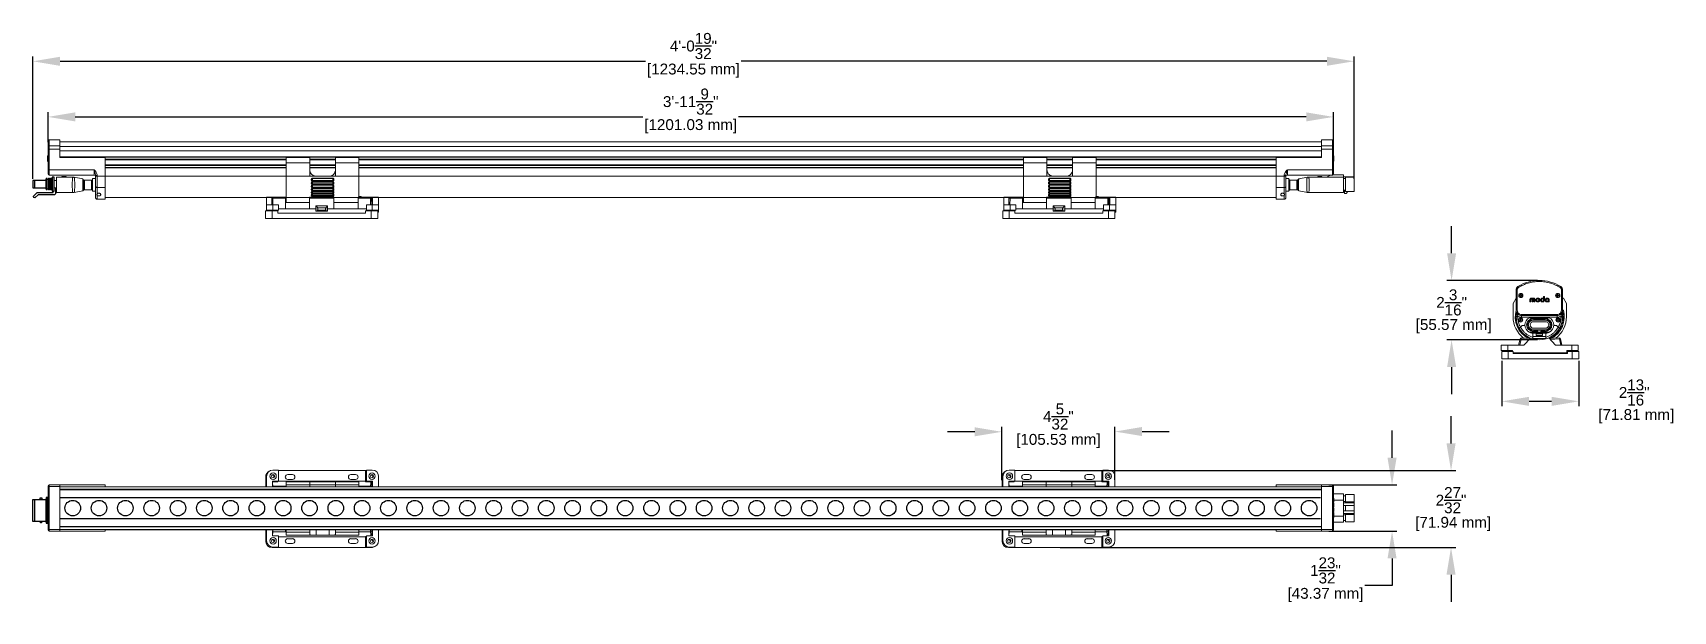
# Model space of a CAD drawing. Header units: inches. Extents: x 0.2 to 60.6, y -2.3 to 18.9.
import ezdxf

# ---------------------------------------------------------------- set-up
doc = ezdxf.new("R2010")
doc.units = ezdxf.units.IN
doc.header["$MEASUREMENT"] = 0
for name, color, linetype in [('Dim', 1, 'Continuous'), ('Layer 2', 7, 'Continuous'), ('Layer 5', 7, 'Continuous'), ('Layer 7', 7, 'Continuous'), ('TITLE BLOCK', 250, 'Continuous')]:
    doc.layers.add(name, color=color, linetype=linetype)
doc.layers.add('轮廓线层', color=7, linetype='Continuous', lineweight=25)
doc.styles.get("Standard").update_dxf_attribs({"font": 'Arial.ttf'})
doc.dimstyles.new('Big 1IN', dxfattribs={"dimtxt": 0.4, "dimasz": 1, "dimexe": 0.18, "dimexo": 0.0625, "dimgap": 0.09, "dimtad": 0, "dimtih": 1, "dimtoh": 1, "dimdec": 5, "dimzin": 0, "dimdsep": 46, "dimlunit": 4, "dimtxsty": 'Standard', "dimcen": 0.5, "dimadec": 0, "dimazin": 0, "dimtfac": 1, "dimtdec": 5, "dimtofl": 0, "dimtmove": 0, "dimatfit": 3, "dimfxl": 1, "dimtolj": 1, "dimtzin": 0, "dimarcsym": 0})

msp = doc.modelspace()

# ---------------------------------------------------------------- blocks, each defined once
blk = doc.blocks.new('A$C6BAC5F70')
at = {"color": 7, "linetype": 'Continuous', "lineweight": 15}
for p, q in [((-17.12, 11.42), (-12.72, 11.42)), ((-17.12, 11.42), (-17.12, 10.42)), ((-12.72, 10.42), (-17.12, 10.42)), ((-17.12, 10.42), (-17.12, 7.91)), ((-12.72, 10.42), (-12.72, 11.42)), ((-7.92, 11.02), (-12.72, 11.02)), ((-7.92, 10.98), (-12.72, 10.98)), ((-12.72, 7.91), (-12.72, 10.42)), ((-12.72, 9.98), (-7.92, 9.98)), ((-7.92, 9.5), (-12.72, 9.5)), ((-3.52, 11.42), (-7.92, 11.42)), ((-7.92, 10.42), (-7.92, 11.42)), ((-3.52, 10.42), (-7.92, 10.42)), ((-7.92, 10.42), (-7.92, 7.91)), ((-3.52, 10.42), (-3.52, 11.42)), ((-3.52, 7.91), (-3.52, 10.42)), ((-17.12, 7.91), (-12.72, 7.91)), ((-17.12, 3), (-17.12, 7.91)), ((-12.32, 7.26), (-12.32, 7.27)), ((-12.32, 6.62), (-12.32, 6.64)), ((-8.42, 7.54), (-12.22, 7.54)), ((-12.22, 7.45), (-12.22, 7.54)), ((-8.42, 7.45), (-12.22, 7.45)), ((-12.22, 6.98), (-12.22, 7.08)), ((-12.22, 7.08), (-8.42, 7.08)), ((-12.22, 6.98), (-8.42, 6.98)), ((-8.42, 6.9), (-12.22, 6.9)), ((-12.22, 6.82), (-12.22, 6.9)), ((-8.42, 6.82), (-12.22, 6.82)), ((-12.22, 6.35), (-12.22, 6.46)), ((-12.22, 6.46), (-8.42, 6.46)), ((-12.22, 6.35), (-8.42, 6.35)), ((-8.42, 6.27), (-12.22, 6.27)), ((-12.22, 6.2), (-8.42, 6.2)), ((-11.52, 7.91), (-9.12, 7.91)), ((-8.42, 7.54), (-8.42, 7.45)), ((-8.42, 7.08), (-8.42, 6.98)), ((-8.42, 6.9), (-8.42, 6.82)), ((-8.42, 6.27), (-8.42, 6.2)), ((-8.32, 7.27), (-8.32, 7.26)), ((-8.32, 6.64), (-8.32, 6.62)), ((-7.92, 7.91), (-3.52, 7.91)), ((-3.52, 7.91), (-3.52, 3.96)), ((-19.68, 3.96), (-20.8, 3.96)), ((-20.8, 2.57), (-20.8, 3.96)), ((-19.83, 2.57), (-19.82, 3.76)), ((-19.68, 3.95), (-19.68, 3.96)), ((-19.68, 3.96), (-17.12, 3.96)), ((-17.28, 3.96), (-19.62, 3.96)), ((-17.28, 3.81), (-19.62, 3.81)), ((-17.28, 3.81), (-17.28, 3.96)), ((-17.12, 3.88), (-17.28, 3.88)), ((-17.28, 1.78), (-17.28, 3.81)), ((-17.28, 3.52), (-17.12, 3.52)), ((-17.28, 3.13), (-17.16, 3.13)), ((-17.12, 3.43), (-17.16, 3.43)), ((-17.16, 3.43), (-17.16, 3.13)), ((-17.16, 3.35), (-17.12, 3.35)), ((-8.18, 3.96), (-12.78, 3.96)), ((-12.78, 3.96), (-12.78, 3.81)), ((-8.18, 3.81), (-12.78, 3.81)), ((-12.78, 3.81), (-12.78, 1.78)), ((-12.32, 6.04), (-12.32, 6.11)), ((-12.32, 6.02), (-12.32, 6.04)), ((-12.32, 6), (-12.32, 6.04)), ((-12.32, 5.46), (-12.32, 5.5)), ((-12.32, 5.44), (-12.32, 5.46)), ((-12.32, 5.41), (-12.32, 5.46)), ((-12.32, 4.91), (-12.32, 4.93)), ((-12.32, 4.87), (-12.32, 4.93)), ((-12.32, 4.42), (-12.32, 4.45)), ((-12.32, 4.38), (-12.32, 4.45)), ((-12.32, 4), (-12.32, 4.03)), ((-12.31, 3.95), (-12.32, 4.03)), ((-12.22, 5.85), (-8.42, 5.85)), ((-12.22, 5.74), (-12.22, 5.85)), ((-12.22, 5.74), (-8.42, 5.74)), ((-8.42, 5.66), (-12.22, 5.66)), ((-12.22, 5.61), (-8.42, 5.61)), ((-12.22, 5.29), (-8.42, 5.29)), ((-12.22, 5.17), (-12.22, 5.29)), ((-12.22, 5.17), (-8.42, 5.17)), ((-8.42, 5.1), (-12.22, 5.1)), ((-12.22, 5.06), (-8.42, 5.06)), ((-12.22, 4.77), (-8.42, 4.77)), ((-12.22, 4.65), (-12.22, 4.77)), ((-12.22, 4.65), (-8.42, 4.65)), ((-8.42, 4.59), (-12.22, 4.59)), ((-12.22, 4.55), (-8.42, 4.55)), ((-12.22, 4.3), (-8.42, 4.3)), ((-12.22, 4.18), (-12.22, 4.3)), ((-12.22, 4.18), (-8.42, 4.18)), ((-8.42, 4.13), (-12.22, 4.13)), ((-12.22, 4.1), (-8.42, 4.1)), ((-8.42, 5.85), (-8.42, 5.74)), ((-8.42, 5.29), (-8.42, 5.17)), ((-8.42, 4.3), (-8.42, 4.18)), ((-8.32, 6.11), (-8.32, 6.04)), ((-8.32, 6.04), (-8.31, 6.02)), ((-8.32, 6.04), (-8.32, 6)), ((-8.32, 5.5), (-8.32, 5.46)), ((-8.32, 5.46), (-8.31, 5.44)), ((-8.32, 5.46), (-8.32, 5.41)), ((-8.32, 4.93), (-8.32, 4.87)), ((-8.32, 4.45), (-8.32, 4.38)), ((-8.32, 4.03), (-8.32, 3.95)), ((-8.18, 3.96), (-8.18, 3.81)), ((-8.18, 1.78), (-8.18, 3.81)), ((-1.34, 3.96), (-3.68, 3.96)), ((-3.68, 3.96), (-3.68, 3.81)), ((-1.34, 3.81), (-3.68, 3.81)), ((-3.68, 3.81), (-3.68, 1.78)), ((-3.18, 4.08), (-3.52, 4.08)), ((-3.18, 3.98), (-3.22, 3.98)), ((-0.96, 3.96), (-2.97, 3.96)), ((-1.14, 3.76), (-1.13, 2.57)), ((-1.14, 3.13), (-0.96, 3.13)), ((0.16, 3.96), (-0.96, 3.96)), ((-0.96, 3.96), (-0.96, 2.57)), ((0.16, 3.96), (0.16, 2.57)), ((-20.96, 0), (-20.96, 1.4)), ((-20.96, 1.4), (-19.76, 1.4)), ((-20.96, 0), (-19.76, 0)), ((-20.8, 1.57), (-20.8, 2.57)), ((-20.8, 2.57), (-19.6, 2.57)), ((-19.6, 1.57), (-20.8, 1.57)), ((-20.8, 1.4), (-20.8, 1.57)), ((-19.76, 1.4), (-19.76, 0)), ((-18.69, 1.4), (-19.76, 1.4)), ((-19.76, 0), (-1.2, 0)), ((-19.68, 1.4), (-19.68, 1.57)), ((-19.6, 2.57), (-19.6, 1.57)), ((-19.6, 2.57), (-18.53, 2.57)), ((-19.6, 1.57), (-18.53, 1.57)), ((-18.69, 1), (-18.69, 1.4)), ((-2.27, 1), (-18.69, 1)), ((-18.53, 1.57), (-18.53, 2.57)), ((-17.28, 3), (-12.78, 3)), ((-17.28, 1.77), (-17.28, 1.78)), ((-12.78, 1.77), (-17.28, 1.77)), ((-11.58, 1.78), (-12.78, 1.78)), ((-12.78, 1.78), (-12.78, 1.77)), ((-11.58, 2.36), (-9.38, 2.36)), ((-11.58, 1.78), (-11.58, 2.36)), ((-11.58, 2.36), (-11.23, 1.98)), ((-11.58, 1.38), (-11.58, 1.78)), ((-11.18, 1.72), (-11.58, 1.78)), ((-11.18, 1.52), (-11.58, 1.38)), ((-11.58, 1.38), (-9.38, 1.38)), ((-11.23, 1.98), (-9.73, 1.98)), ((-11.18, 1.72), (-11.18, 1.98)), ((-11.18, 1.52), (-11.18, 1.72)), ((-9.78, 1.58), (-11.18, 1.58)), ((-9.78, 1.98), (-9.78, 1.72)), ((-9.38, 1.78), (-9.78, 1.72)), ((-9.78, 1.72), (-9.78, 1.52)), ((-9.38, 1.38), (-9.78, 1.52)), ((-9.73, 1.98), (-9.38, 2.36)), ((-9.38, 2.36), (-9.38, 1.78)), ((-9.38, 1.78), (-9.38, 1.38)), ((-8.18, 1.78), (-9.38, 1.78)), ((-3.68, 3), (-8.18, 3)), ((-8.18, 1.77), (-8.18, 1.78)), ((-3.68, 1.77), (-8.18, 1.77)), ((-3.68, 1.78), (-3.68, 1.77)), ((-2.27, 1.4), (-2.27, 1)), ((-1.2, 1.4), (-2.27, 1.4)), ((-2.11, 1.57), (-2.11, 2.57)), ((-1.04, 2.57), (-2.11, 2.57)), ((-1.04, 1.57), (-2.11, 1.57)), ((-1.2, 0), (-1.2, 1.4)), ((-1.2, 1.4), (0, 1.4)), ((-1.2, 0), (0, 0)), ((-1.13, 2.65), (-0.96, 2.65)), ((-1.12, 1.57), (-1.12, 1.4)), ((-1.04, 1.57), (-1.04, 2.57)), ((0.16, 2.57), (-1.04, 2.57)), ((0.16, 1.57), (-1.04, 1.57)), ((-0.96, 1.57), (-0.96, 1.4)), ((0, 0), (0, 1.4)), ((0, 1.17), (0.16, 1.17)), ((0.16, 2.57), (0.16, 1.57)), ((0.16, 1.57), (0.16, 1.17))]:
    blk.add_line(p, q, dxfattribs=at)
at = {"color": 8, "linetype": 'Continuous', "lineweight": 15}
for p, q in [((-12.72, 11.08), (-7.92, 11.08)), ((-12.72, 10.94), (-7.92, 10.94)), ((-7.92, 10.02), (-12.72, 10.02)), ((-12.72, 9.92), (-7.92, 9.92)), ((-7.92, 9.56), (-12.72, 9.56)), ((-12.72, 9.46), (-7.92, 9.46)), ((-12.22, 6.2), (-12.22, 6.27)), ((-19.62, 3.81), (-19.63, 2.57)), ((-19.62, 3.81), (-19.62, 3.96)), ((-17.28, 3.69), (-17.12, 3.69)), ((-17.12, 3.52), (-17.28, 3.52)), ((-12.22, 5.61), (-12.22, 5.66)), ((-12.22, 5.06), (-12.22, 5.1)), ((-12.22, 4.55), (-12.22, 4.59)), ((-12.22, 4.1), (-12.22, 4.13)), ((-8.42, 5.66), (-8.42, 5.61)), ((-8.42, 5.1), (-8.42, 5.06)), ((-8.42, 4.59), (-8.42, 4.55)), ((-8.42, 4.13), (-8.42, 4.1)), ((-3.22, 3.98), (-3.22, 3.96)), ((-3.18, 4.08), (-3.18, 3.98)), ((-1.34, 3.96), (-1.34, 3.81)), ((-1.33, 2.57), (-1.34, 3.81)), ((-17.28, 1.78), (-18.53, 1.78)), ((-2.11, 1.78), (-3.68, 1.78))]:
    blk.add_line(p, q, dxfattribs=at)
at = {"color": 7, "linetype": 'Continuous', "lineweight": 15}
for centre, radius, start, end in [((-19.62, 3.76), 0.2, 90, 179.5), ((-19.67, 3.55), 0.26, 79.0112, 125.3916), ((-1.34, 3.76), 0.2, 0.5, 90), ((-1.29, 3.55), 0.26, 54.6084, 100.9888)]:
    blk.add_arc(centre, radius, start, end, dxfattribs=at)
for points, knots in [([(-12.72, 9.11), (-12.71, 8.98), (-12.68, 8.72), (-12.48, 8.36), (-12.18, 8.09), (-11.84, 7.94), (-11.61, 7.92), (-11.52, 7.91)], [0, 0, 0, 0, 0.212944, 0.426061, 0.636044, 0.84731, 1, 1, 1, 1]), ([(-12.22, 7.54), (-12.23, 7.54), (-12.27, 7.54), (-12.31, 7.52), (-12.35, 7.49), (-12.38, 7.45), (-12.4, 7.41), (-12.41, 7.36), (-12.42, 7.31), (-12.42, 7.28), (-12.42, 7.26)], [0, 0, 0, 0, 0.124934, 0.25017, 0.375466, 0.500589, 0.621808, 0.750977, 0.875315, 1, 1, 1, 1]), ([(-12.42, 7.26), (-12.41, 7.26), (-12.39, 7.26), (-12.36, 7.26), (-12.35, 7.26), (-12.33, 7.27), (-12.32, 7.27), (-12.32, 7.27), (-12.32, 7.27)], [0, 0, 0, 0, 0.239457, 0.368361, 0.5, 0.631639, 0.760543, 1, 1, 1, 1]), ([(-12.42, 7.26), (-12.42, 7.23), (-12.42, 7.18), (-12.4, 7.11), (-12.38, 7.07), (-12.35, 7.03), (-12.31, 7), (-12.27, 6.98), (-12.23, 6.98), (-12.22, 6.98)], [0, 0, 0, 0, 0.25266, 0.382235, 0.50406, 0.628186, 0.752593, 0.876565, 1, 1, 1, 1]), ([(-12.22, 6.9), (-12.23, 6.9), (-12.27, 6.89), (-12.31, 6.87), (-12.35, 6.84), (-12.38, 6.81), (-12.4, 6.76), (-12.41, 6.71), (-12.42, 6.67), (-12.42, 6.63), (-12.42, 6.62)], [0, 0, 0, 0, 0.124934, 0.25017, 0.375466, 0.500588, 0.621808, 0.750977, 0.875315, 1, 1, 1, 1]), ([(-12.42, 6.62), (-12.41, 6.62), (-12.39, 6.62), (-12.36, 6.62), (-12.35, 6.63), (-12.33, 6.63), (-12.32, 6.64), (-12.32, 6.64), (-12.32, 6.64)], [0, 0, 0, 0, 0.239457, 0.368361, 0.5, 0.631639, 0.760543, 1, 1, 1, 1]), ([(-12.42, 6.62), (-12.42, 6.59), (-12.42, 6.54), (-12.4, 6.48), (-12.38, 6.43), (-12.35, 6.4), (-12.31, 6.37), (-12.27, 6.35), (-12.23, 6.35), (-12.22, 6.35)], [0, 0, 0, 0, 0.250699, 0.379647, 0.500788, 0.624934, 0.749979, 0.875102, 1, 1, 1, 1]), ([(-12.22, 6.27), (-12.23, 6.27), (-12.27, 6.26), (-12.31, 6.24), (-12.35, 6.22), (-12.38, 6.18), (-12.4, 6.14), (-12.41, 6.09), (-12.42, 6.05), (-12.42, 6.01), (-12.42, 6)], [0, 0, 0, 0, 0.124934, 0.25017, 0.375466, 0.500588, 0.621808, 0.750977, 0.875315, 1, 1, 1, 1]), ([(-12.32, 7.27), (-12.32, 7.3), (-12.32, 7.34), (-12.31, 7.38), (-12.3, 7.41), (-12.29, 7.43), (-12.27, 7.44), (-12.24, 7.45), (-12.23, 7.45), (-12.22, 7.45)], [0, 0, 0, 0, 0.346432, 0.475327, 0.588616, 0.694715, 0.797727, 0.899259, 1, 1, 1, 1]), ([(-12.22, 7.08), (-12.23, 7.09), (-12.24, 7.09), (-12.26, 7.1), (-12.28, 7.11), (-12.3, 7.13), (-12.31, 7.15), (-12.32, 7.2), (-12.32, 7.23), (-12.32, 7.26)], [0, 0, 0, 0, 0.102687, 0.20611, 0.310679, 0.41752, 0.53138, 0.658017, 1, 1, 1, 1]), ([(-12.22, 7.26), (-12.23, 7.26), (-12.26, 7.26), (-12.29, 7.26), (-12.31, 7.26), (-12.32, 7.26), (-12.32, 7.26)], [0, 0, 0, 0, 0.25, 0.5, 0.75, 1, 1, 1, 1]), ([(-12.32, 6.64), (-12.32, 6.67), (-12.32, 6.71), (-12.31, 6.75), (-12.3, 6.77), (-12.29, 6.79), (-12.27, 6.81), (-12.24, 6.82), (-12.23, 6.82), (-12.22, 6.82)], [0, 0, 0, 0, 0.346432, 0.475327, 0.588616, 0.694715, 0.797727, 0.899259, 1, 1, 1, 1]), ([(-12.22, 6.46), (-12.23, 6.46), (-12.24, 6.46), (-12.26, 6.47), (-12.28, 6.48), (-12.3, 6.5), (-12.31, 6.52), (-12.32, 6.56), (-12.32, 6.59), (-12.32, 6.62)], [0, 0, 0, 0, 0.105057, 0.210851, 0.317545, 0.426498, 0.541484, 0.667385, 1, 1, 1, 1]), ([(-12.22, 6.62), (-12.23, 6.62), (-12.26, 6.62), (-12.29, 6.62), (-12.31, 6.62), (-12.32, 6.62), (-12.32, 6.62)], [0, 0, 0, 0, 0.25, 0.5, 0.75, 1, 1, 1, 1]), ([(-12.22, 6.2), (-12.23, 6.2), (-12.25, 6.2), (-12.27, 6.19), (-12.28, 6.18), (-12.28, 6.17)], [0, 0, 0, 0, 0.398573, 0.79516, 1, 1, 1, 1]), ([(-12.26, 6.19), (-12.26, 6.19), (-12.24, 6.2), (-12.23, 6.2), (-12.22, 6.2)], [0, 0, 0, 0, 0.48937, 1, 1, 1, 1]), ([(-9.12, 7.91), (-8.98, 7.93), (-8.71, 7.95), (-8.35, 8.16), (-8.08, 8.46), (-7.94, 8.8), (-7.92, 9.02), (-7.92, 9.11)], [0, 0, 0, 0, 0.213325, 0.426664, 0.639455, 0.850143, 1, 1, 1, 1]), ([(-8.22, 7.26), (-8.22, 7.29), (-8.22, 7.34), (-8.23, 7.41), (-8.25, 7.45), (-8.28, 7.49), (-8.32, 7.52), (-8.37, 7.54), (-8.4, 7.54), (-8.42, 7.54)], [0, 0, 0, 0, 0.248915, 0.378086, 0.49934, 0.62448, 0.749794, 0.875048, 1, 1, 1, 1]), ([(-8.42, 7.45), (-8.41, 7.45), (-8.39, 7.45), (-8.37, 7.44), (-8.35, 7.43), (-8.33, 7.41), (-8.32, 7.38), (-8.32, 7.34), (-8.32, 7.3), (-8.32, 7.27)], [0, 0, 0, 0, 0.100741, 0.202273, 0.305285, 0.411384, 0.524673, 0.653568, 1, 1, 1, 1]), ([(-8.42, 6.98), (-8.4, 6.98), (-8.37, 6.98), (-8.32, 7), (-8.28, 7.03), (-8.25, 7.07), (-8.23, 7.11), (-8.22, 7.16), (-8.22, 7.21), (-8.22, 7.24), (-8.22, 7.26)], [0, 0, 0, 0, 0.124879, 0.249984, 0.375009, 0.499138, 0.620243, 0.749189, 0.87458, 1, 1, 1, 1]), ([(-8.32, 7.26), (-8.32, 7.23), (-8.32, 7.2), (-8.33, 7.15), (-8.34, 7.13), (-8.35, 7.11), (-8.37, 7.1), (-8.39, 7.09), (-8.41, 7.09), (-8.42, 7.08)], [0, 0, 0, 0, 0.341983, 0.46862, 0.58248, 0.689321, 0.79389, 0.897313, 1, 1, 1, 1]), ([(-8.32, 7.26), (-8.32, 7.26), (-8.32, 7.26), (-8.35, 7.26), (-8.38, 7.26), (-8.4, 7.26), (-8.42, 7.26)], [0, 0, 0, 0, 0.25, 0.5, 0.75, 1, 1, 1, 1]), ([(-8.22, 6.62), (-8.22, 6.65), (-8.22, 6.7), (-8.23, 6.76), (-8.25, 6.81), (-8.28, 6.84), (-8.32, 6.87), (-8.37, 6.89), (-8.4, 6.9), (-8.42, 6.9)], [0, 0, 0, 0, 0.248915, 0.378086, 0.49934, 0.62448, 0.749794, 0.875048, 1, 1, 1, 1]), ([(-8.42, 6.82), (-8.41, 6.82), (-8.39, 6.82), (-8.37, 6.81), (-8.35, 6.79), (-8.33, 6.77), (-8.32, 6.75), (-8.32, 6.71), (-8.32, 6.67), (-8.32, 6.64)], [0, 0, 0, 0, 0.100741, 0.202273, 0.305285, 0.411384, 0.524673, 0.653568, 1, 1, 1, 1]), ([(-8.42, 6.35), (-8.4, 6.35), (-8.37, 6.35), (-8.32, 6.37), (-8.28, 6.4), (-8.25, 6.43), (-8.23, 6.48), (-8.22, 6.52), (-8.22, 6.57), (-8.22, 6.6), (-8.22, 6.62)], [0, 0, 0, 0, 0.124879, 0.249984, 0.375009, 0.499138, 0.620243, 0.749189, 0.87458, 1, 1, 1, 1]), ([(-8.32, 6.62), (-8.32, 6.59), (-8.32, 6.56), (-8.33, 6.52), (-8.34, 6.5), (-8.35, 6.48), (-8.37, 6.47), (-8.39, 6.46), (-8.41, 6.46), (-8.42, 6.46)], [0, 0, 0, 0, 0.332615, 0.458516, 0.573502, 0.682455, 0.789149, 0.894943, 1, 1, 1, 1]), ([(-8.32, 6.62), (-8.32, 6.62), (-8.32, 6.62), (-8.35, 6.62), (-8.38, 6.62), (-8.4, 6.62), (-8.42, 6.62)], [0, 0, 0, 0, 0.25, 0.5, 0.75, 1, 1, 1, 1]), ([(-8.42, 6.46), (-8.42, 6.45), (-8.42, 6.44), (-8.42, 6.41), (-8.42, 6.38), (-8.42, 6.36), (-8.42, 6.35)], [0, 0, 0, 0, 0.243698, 0.5, 0.756302, 1, 1, 1, 1]), ([(-8.22, 6), (-8.22, 6.03), (-8.22, 6.08), (-8.23, 6.14), (-8.25, 6.18), (-8.28, 6.22), (-8.32, 6.24), (-8.37, 6.26), (-8.4, 6.27), (-8.42, 6.27)], [0, 0, 0, 0, 0.248915, 0.378086, 0.49934, 0.62448, 0.749794, 0.875048, 1, 1, 1, 1]), ([(-8.42, 6.2), (-8.41, 6.2), (-8.39, 6.2), (-8.38, 6.19), (-8.37, 6.19)], [0, 0, 0, 0, 0.51063, 1, 1, 1, 1]), ([(-8.35, 6.17), (-8.35, 6.18), (-8.36, 6.19), (-8.39, 6.2), (-8.41, 6.2), (-8.42, 6.2)], [0, 0, 0, 0, 0.20484, 0.601427, 1, 1, 1, 1]), ([(-8.32, 7.27), (-8.32, 7.27), (-8.31, 7.27), (-8.3, 7.27), (-8.29, 7.26), (-8.27, 7.26), (-8.25, 7.26), (-8.23, 7.26), (-8.22, 7.26)], [0, 0, 0, 0, 0.239457, 0.368361, 0.5, 0.631639, 0.760543, 1, 1, 1, 1]), ([(-8.32, 6.64), (-8.32, 6.64), (-8.31, 6.64), (-8.3, 6.63), (-8.29, 6.63), (-8.27, 6.62), (-8.25, 6.62), (-8.23, 6.62), (-8.22, 6.62)], [0, 0, 0, 0, 0.239457, 0.368361, 0.5, 0.631639, 0.760543, 1, 1, 1, 1]), ([(-12.42, 6), (-12.42, 5.97), (-12.42, 5.92), (-12.4, 5.86), (-12.38, 5.82), (-12.35, 5.79), (-12.31, 5.76), (-12.27, 5.74), (-12.23, 5.74), (-12.22, 5.74)], [0, 0, 0, 0, 0.250699, 0.379647, 0.500788, 0.624934, 0.749979, 0.875102, 1, 1, 1, 1]), ([(-12.22, 5.66), (-12.23, 5.66), (-12.27, 5.66), (-12.31, 5.64), (-12.35, 5.62), (-12.38, 5.58), (-12.4, 5.54), (-12.41, 5.5), (-12.42, 5.46), (-12.42, 5.43), (-12.42, 5.41)], [0, 0, 0, 0, 0.124934, 0.25017, 0.375466, 0.500588, 0.621808, 0.750977, 0.875315, 1, 1, 1, 1]), ([(-12.42, 5.41), (-12.42, 5.38), (-12.42, 5.34), (-12.4, 5.29), (-12.38, 5.25), (-12.35, 5.22), (-12.31, 5.19), (-12.27, 5.17), (-12.23, 5.17), (-12.22, 5.17)], [0, 0, 0, 0, 0.250699, 0.379648, 0.500788, 0.624934, 0.749979, 0.875102, 1, 1, 1, 1]), ([(-12.22, 5.1), (-12.23, 5.1), (-12.27, 5.1), (-12.31, 5.08), (-12.35, 5.06), (-12.38, 5.02), (-12.4, 4.99), (-12.41, 4.95), (-12.42, 4.91), (-12.42, 4.88), (-12.42, 4.87)], [0, 0, 0, 0, 0.124934, 0.25017, 0.375466, 0.500588, 0.621808, 0.750977, 0.875315, 1, 1, 1, 1]), ([(-12.42, 4.87), (-12.42, 4.84), (-12.42, 4.8), (-12.4, 4.75), (-12.38, 4.72), (-12.35, 4.69), (-12.31, 4.67), (-12.27, 4.65), (-12.23, 4.65), (-12.22, 4.65)], [0, 0, 0, 0, 0.250699, 0.379647, 0.500788, 0.624934, 0.749979, 0.875102, 1, 1, 1, 1]), ([(-12.22, 4.59), (-12.23, 4.58), (-12.27, 4.58), (-12.31, 4.57), (-12.35, 4.54), (-12.38, 4.52), (-12.4, 4.48), (-12.41, 4.45), (-12.42, 4.41), (-12.42, 4.39), (-12.42, 4.38)], [0, 0, 0, 0, 0.124934, 0.25017, 0.375466, 0.500589, 0.621808, 0.750977, 0.875315, 1, 1, 1, 1]), ([(-12.42, 4.38), (-12.42, 4.35), (-12.42, 4.32), (-12.4, 4.27), (-12.38, 4.24), (-12.35, 4.22), (-12.31, 4.2), (-12.27, 4.18), (-12.23, 4.18), (-12.22, 4.18)], [0, 0, 0, 0, 0.250699, 0.379647, 0.500788, 0.624934, 0.749979, 0.875102, 1, 1, 1, 1]), ([(-12.22, 4.13), (-12.23, 4.13), (-12.27, 4.12), (-12.31, 4.11), (-12.35, 4.09), (-12.38, 4.07), (-12.4, 4.04), (-12.41, 4.01), (-12.42, 3.98), (-12.42, 3.96), (-12.42, 3.95)], [0, 0, 0, 0, 0.124934, 0.25017, 0.375466, 0.500588, 0.621808, 0.750977, 0.875315, 1, 1, 1, 1]), ([(-12.32, 4.91), (-12.33, 4.93), (-12.33, 4.96), (-12.33, 4.99), (-12.32, 5.01), (-12.3, 5.03), (-12.28, 5.05), (-12.25, 5.06), (-12.23, 5.06), (-12.22, 5.06)], [0, 0, 0, 0, 0.316948, 0.442268, 0.557627, 0.669097, 0.779436, 0.889593, 1, 1, 1, 1]), ([(-12.32, 4.42), (-12.33, 4.44), (-12.33, 4.46), (-12.33, 4.49), (-12.32, 4.51), (-12.3, 4.53), (-12.28, 4.54), (-12.25, 4.55), (-12.23, 4.55), (-12.22, 4.55)], [0, 0, 0, 0, 0.312438, 0.436914, 0.552144, 0.664112, 0.775536, 0.887354, 1, 1, 1, 1]), ([(-12.32, 4), (-12.33, 4.01), (-12.33, 4.03), (-12.33, 4.05), (-12.32, 4.07), (-12.3, 4.08), (-12.28, 4.09), (-12.25, 4.1), (-12.23, 4.1), (-12.22, 4.1)], [0, 0, 0, 0, 0.307684, 0.43124, 0.546308, 0.658782, 0.771349, 0.88494, 1, 1, 1, 1]), ([(-12.32, 6.02), (-12.32, 6.03), (-12.32, 6.05), (-12.32, 6.07), (-12.32, 6.08)], [0, 0, 0, 0, 0.531993, 1, 1, 1, 1]), ([(-12.22, 6), (-12.23, 6), (-12.26, 6), (-12.29, 6), (-12.31, 6), (-12.32, 6), (-12.32, 6)], [0, 0, 0, 0, 0.25, 0.5, 0.75, 1, 1, 1, 1]), ([(-12.22, 5.85), (-12.22, 5.86), (-12.24, 5.86), (-12.26, 5.86), (-12.28, 5.88), (-12.29, 5.89), (-12.31, 5.91), (-12.32, 5.95), (-12.32, 5.98), (-12.32, 6)], [0, 0, 0, 0, 0.107649, 0.216026, 0.32503, 0.43639, 0.552604, 0.67834, 1, 1, 1, 1]), ([(-12.32, 5.44), (-12.32, 5.45), (-12.32, 5.47), (-12.32, 5.49), (-12.32, 5.5)], [0, 0, 0, 0, 0.531993, 1, 1, 1, 1]), ([(-12.22, 5.41), (-12.23, 5.41), (-12.25, 5.41), (-12.29, 5.41), (-12.31, 5.41), (-12.31, 5.41), (-12.32, 5.41)], [0, 0, 0, 0, 0.25, 0.5, 0.75, 1, 1, 1, 1]), ([(-12.22, 5.29), (-12.22, 5.29), (-12.24, 5.29), (-12.26, 5.3), (-12.28, 5.31), (-12.29, 5.32), (-12.3, 5.34), (-12.32, 5.37), (-12.32, 5.39), (-12.32, 5.41)], [0, 0, 0, 0, 0.110444, 0.221589, 0.333097, 0.447085, 0.564557, 0.690595, 1, 1, 1, 1]), ([(-12.32, 4.87), (-12.31, 4.87), (-12.31, 4.87), (-12.28, 4.87), (-12.25, 4.87), (-12.23, 4.87), (-12.22, 4.87)], [0, 0, 0, 0, 0.249993, 0.499992, 0.749995, 1, 1, 1, 1]), ([(-12.22, 4.77), (-12.22, 4.77), (-12.24, 4.77), (-12.26, 4.77), (-12.27, 4.78), (-12.29, 4.79), (-12.3, 4.81), (-12.31, 4.83), (-12.32, 4.85), (-12.32, 4.87)], [0, 0, 0, 0, 0.113412, 0.227455, 0.341699, 0.45839, 0.577286, 0.703706, 1, 1, 1, 1]), ([(-12.32, 4.45), (-12.32, 4.47), (-12.32, 4.49), (-12.31, 4.51), (-12.3, 4.52), (-12.3, 4.53)], [0, 0, 0, 0, 0.603116, 0.827514, 1, 1, 1, 1]), ([(-12.32, 4.38), (-12.31, 4.38), (-12.3, 4.38), (-12.28, 4.38), (-12.25, 4.38), (-12.23, 4.38), (-12.22, 4.38)], [0, 0, 0, 0, 0.249992, 0.499988, 0.749991, 1, 1, 1, 1]), ([(-12.22, 4.3), (-12.23, 4.3), (-12.25, 4.3), (-12.29, 4.32), (-12.31, 4.34), (-12.31, 4.37), (-12.32, 4.38)], [0, 0, 0, 0, 0.233165, 0.469319, 0.716072, 1, 1, 1, 1]), ([(-12.32, 4.03), (-12.32, 4.04), (-12.32, 4.06), (-12.31, 4.07), (-12.31, 4.07)], [0, 0, 0, 0, 0.876991, 1, 1, 1, 1]), ([(-12.31, 6.05), (-12.31, 6.05), (-12.31, 6.03), (-12.31, 6.01), (-12.31, 6)], [0, 0, 0, 0, 0.32721, 1, 1, 1, 1]), ([(-12.3, 5.57), (-12.3, 5.57), (-12.29, 5.58), (-12.27, 5.6), (-12.25, 5.61), (-12.23, 5.61), (-12.22, 5.61)], [0, 0, 0, 0, 0.249466, 0.494521, 0.743179, 1, 1, 1, 1]), ([(-12.3, 5.56), (-12.3, 5.57), (-12.3, 5.57), (-12.29, 5.58), (-12.29, 5.58)], [0, 0, 0, 0, 0.256831, 1, 1, 1, 1]), ([(-8.42, 5.74), (-8.4, 5.74), (-8.37, 5.74), (-8.32, 5.76), (-8.28, 5.79), (-8.25, 5.82), (-8.23, 5.86), (-8.22, 5.91), (-8.22, 5.95), (-8.22, 5.98), (-8.22, 6)], [0, 0, 0, 0, 0.124879, 0.249984, 0.375009, 0.499138, 0.620243, 0.749189, 0.87458, 1, 1, 1, 1]), ([(-8.32, 6), (-8.32, 6), (-8.32, 6), (-8.35, 6), (-8.38, 6), (-8.4, 6), (-8.42, 6)], [0, 0, 0, 0, 0.25, 0.5, 0.75, 1, 1, 1, 1]), ([(-8.32, 6), (-8.32, 5.98), (-8.32, 5.95), (-8.33, 5.91), (-8.34, 5.89), (-8.36, 5.88), (-8.37, 5.86), (-8.4, 5.86), (-8.41, 5.86), (-8.42, 5.85)], [0, 0, 0, 0, 0.32166, 0.447396, 0.56361, 0.67497, 0.783974, 0.892351, 1, 1, 1, 1]), ([(-8.22, 5.41), (-8.22, 5.44), (-8.22, 5.49), (-8.23, 5.54), (-8.25, 5.58), (-8.28, 5.62), (-8.32, 5.64), (-8.37, 5.66), (-8.4, 5.66), (-8.42, 5.66)], [0, 0, 0, 0, 0.248915, 0.378086, 0.49934, 0.62448, 0.749794, 0.875048, 1, 1, 1, 1]), ([(-8.42, 5.61), (-8.41, 5.61), (-8.39, 5.61), (-8.36, 5.6), (-8.34, 5.58), (-8.34, 5.57), (-8.33, 5.57)], [0, 0, 0, 0, 0.256821, 0.505479, 0.750534, 1, 1, 1, 1]), ([(-8.42, 5.17), (-8.4, 5.17), (-8.37, 5.17), (-8.32, 5.19), (-8.28, 5.22), (-8.25, 5.25), (-8.23, 5.29), (-8.22, 5.33), (-8.22, 5.37), (-8.22, 5.4), (-8.22, 5.41)], [0, 0, 0, 0, 0.124879, 0.249984, 0.375009, 0.499138, 0.620243, 0.749189, 0.87458, 1, 1, 1, 1]), ([(-8.32, 5.41), (-8.32, 5.41), (-8.32, 5.41), (-8.35, 5.41), (-8.38, 5.41), (-8.41, 5.41), (-8.42, 5.41)], [0, 0, 0, 0, 0.25, 0.5, 0.75, 1, 1, 1, 1]), ([(-8.32, 5.41), (-8.32, 5.39), (-8.32, 5.37), (-8.33, 5.34), (-8.34, 5.32), (-8.36, 5.31), (-8.38, 5.3), (-8.4, 5.29), (-8.41, 5.29), (-8.42, 5.29)], [0, 0, 0, 0, 0.309405, 0.435443, 0.552915, 0.666903, 0.778411, 0.889556, 1, 1, 1, 1]), ([(-8.22, 4.87), (-8.22, 4.9), (-8.22, 4.94), (-8.23, 4.99), (-8.25, 5.02), (-8.28, 5.06), (-8.32, 5.08), (-8.37, 5.1), (-8.4, 5.1), (-8.42, 5.1)], [0, 0, 0, 0, 0.248915, 0.378086, 0.49934, 0.62448, 0.749794, 0.875048, 1, 1, 1, 1]), ([(-8.42, 5.06), (-8.41, 5.06), (-8.39, 5.06), (-8.36, 5.05), (-8.34, 5.03), (-8.32, 5.01), (-8.31, 4.99), (-8.31, 4.96), (-8.31, 4.93), (-8.31, 4.91)], [0, 0, 0, 0, 0.110407, 0.220564, 0.330903, 0.442373, 0.557732, 0.683052, 1, 1, 1, 1]), ([(-8.42, 4.65), (-8.4, 4.65), (-8.37, 4.65), (-8.32, 4.67), (-8.28, 4.69), (-8.25, 4.72), (-8.23, 4.75), (-8.22, 4.79), (-8.22, 4.83), (-8.22, 4.86), (-8.22, 4.87)], [0, 0, 0, 0, 0.124879, 0.249984, 0.375009, 0.499138, 0.620243, 0.749189, 0.87458, 1, 1, 1, 1]), ([(-8.42, 4.87), (-8.41, 4.87), (-8.38, 4.87), (-8.35, 4.87), (-8.33, 4.87), (-8.32, 4.87), (-8.32, 4.87)], [0, 0, 0, 0, 0.250005, 0.500008, 0.750007, 1, 1, 1, 1]), ([(-8.32, 4.87), (-8.32, 4.85), (-8.32, 4.83), (-8.33, 4.81), (-8.35, 4.79), (-8.36, 4.78), (-8.38, 4.77), (-8.4, 4.77), (-8.41, 4.77), (-8.42, 4.77)], [0, 0, 0, 0, 0.296294, 0.422714, 0.54161, 0.658301, 0.772545, 0.886588, 1, 1, 1, 1]), ([(-8.42, 4.77), (-8.42, 4.76), (-8.42, 4.74), (-8.42, 4.7), (-8.42, 4.67), (-8.42, 4.66), (-8.42, 4.65)], [0, 0, 0, 0, 0.243696, 0.499999, 0.756302, 1, 1, 1, 1]), ([(-8.22, 4.38), (-8.22, 4.4), (-8.22, 4.44), (-8.23, 4.48), (-8.25, 4.52), (-8.28, 4.54), (-8.32, 4.57), (-8.37, 4.58), (-8.4, 4.58), (-8.42, 4.59)], [0, 0, 0, 0, 0.248915, 0.378086, 0.49934, 0.62448, 0.749794, 0.875048, 1, 1, 1, 1]), ([(-8.42, 4.55), (-8.41, 4.55), (-8.39, 4.55), (-8.36, 4.54), (-8.34, 4.53), (-8.32, 4.51), (-8.31, 4.49), (-8.3, 4.46), (-8.31, 4.44), (-8.31, 4.42)], [0, 0, 0, 0, 0.112646, 0.224464, 0.335888, 0.447856, 0.563086, 0.687562, 1, 1, 1, 1]), ([(-8.42, 4.18), (-8.4, 4.18), (-8.37, 4.18), (-8.32, 4.2), (-8.28, 4.22), (-8.25, 4.24), (-8.23, 4.27), (-8.22, 4.31), (-8.22, 4.34), (-8.22, 4.37), (-8.22, 4.38)], [0, 0, 0, 0, 0.124879, 0.249984, 0.375009, 0.499138, 0.620243, 0.749189, 0.87458, 1, 1, 1, 1]), ([(-8.42, 4.38), (-8.41, 4.38), (-8.38, 4.38), (-8.35, 4.38), (-8.33, 4.38), (-8.32, 4.38), (-8.32, 4.38)], [0, 0, 0, 0, 0.250009, 0.500012, 0.750008, 1, 1, 1, 1]), ([(-8.32, 4.38), (-8.32, 4.37), (-8.33, 4.34), (-8.35, 4.32), (-8.38, 4.3), (-8.41, 4.3), (-8.42, 4.3)], [0, 0, 0, 0, 0.283928, 0.530681, 0.766835, 1, 1, 1, 1]), ([(-8.22, 3.95), (-8.22, 3.97), (-8.22, 4), (-8.23, 4.04), (-8.25, 4.07), (-8.28, 4.09), (-8.32, 4.11), (-8.37, 4.12), (-8.4, 4.13), (-8.42, 4.13)], [0, 0, 0, 0, 0.248915, 0.378086, 0.49934, 0.62448, 0.749794, 0.875048, 1, 1, 1, 1]), ([(-8.42, 4.1), (-8.41, 4.1), (-8.39, 4.1), (-8.36, 4.09), (-8.33, 4.08), (-8.32, 4.07), (-8.31, 4.05), (-8.3, 4.03), (-8.31, 4.01), (-8.31, 4)], [0, 0, 0, 0, 0.11506, 0.228651, 0.341218, 0.453692, 0.56876, 0.692316, 1, 1, 1, 1]), ([(-8.33, 6), (-8.32, 6.01), (-8.32, 6.03), (-8.32, 6.05), (-8.32, 6.05)], [0, 0, 0, 0, 0.67279, 1, 1, 1, 1]), ([(-8.32, 6.08), (-8.32, 6.07), (-8.32, 6.05), (-8.31, 6.03), (-8.31, 6.02)], [0, 0, 0, 0, 0.468007, 1, 1, 1, 1]), ([(-8.32, 5.5), (-8.32, 5.49), (-8.32, 5.47), (-8.31, 5.45), (-8.31, 5.44)], [0, 0, 0, 0, 0.468007, 1, 1, 1, 1]), ([(-8.32, 4.93), (-8.32, 4.92), (-8.31, 4.91), (-8.3, 4.9), (-8.29, 4.89), (-8.27, 4.88), (-8.25, 4.87), (-8.23, 4.87), (-8.22, 4.87)], [0, 0, 0, 0, 0.239457, 0.368361, 0.5, 0.631639, 0.760543, 1, 1, 1, 1]), ([(-8.32, 4.45), (-8.32, 4.44), (-8.31, 4.43), (-8.3, 4.41), (-8.29, 4.4), (-8.27, 4.39), (-8.25, 4.38), (-8.23, 4.38), (-8.22, 4.38)], [0, 0, 0, 0, 0.239457, 0.368361, 0.5, 0.631639, 0.760543, 1, 1, 1, 1]), ([(-2.97, 3.96), (-2.97, 3.97), (-2.99, 4), (-3.03, 4.03), (-3.07, 4.06), (-3.12, 4.08), (-3.16, 4.08), (-3.18, 4.08)], [0, 0, 0, 0, 0.167441, 0.370236, 0.577701, 0.786718, 1, 1, 1, 1])]:
    blk.add_open_spline(points, degree=3, knots=knots, dxfattribs=at)
at = {"color": 8, "linetype": 'Continuous', "lineweight": 15}
for points, knots in [([(-12.32, 6.11), (-12.31, 6.12), (-12.31, 6.13), (-12.3, 6.16), (-12.29, 6.17), (-12.27, 6.19), (-12.24, 6.2), (-12.23, 6.2), (-12.22, 6.2)], [0, 0, 0, 0, 0.197218, 0.370557, 0.532895, 0.69051, 0.84586, 1, 1, 1, 1]), ([(-8.42, 6.2), (-8.41, 6.2), (-8.39, 6.2), (-8.37, 6.19), (-8.35, 6.17), (-8.33, 6.16), (-8.32, 6.13), (-8.32, 6.12), (-8.32, 6.11)], [0, 0, 0, 0, 0.15414, 0.30949, 0.467105, 0.629443, 0.802782, 1, 1, 1, 1]), ([(-12.42, 6), (-12.41, 6), (-12.39, 6), (-12.36, 6.01), (-12.35, 6.01), (-12.33, 6.02), (-12.33, 6.02), (-12.32, 6.02)], [0, 0, 0, 0, 0.31485, 0.484339, 0.657425, 0.830511, 1, 1, 1, 1]), ([(-12.42, 5.41), (-12.41, 5.41), (-12.39, 5.41), (-12.36, 5.42), (-12.35, 5.43), (-12.33, 5.44), (-12.33, 5.44), (-12.32, 5.44)], [0, 0, 0, 0, 0.31485, 0.484339, 0.657425, 0.830511, 1, 1, 1, 1]), ([(-12.42, 4.87), (-12.41, 4.87), (-12.39, 4.87), (-12.36, 4.88), (-12.35, 4.89), (-12.33, 4.9), (-12.33, 4.9), (-12.32, 4.91)], [0, 0, 0, 0, 0.31485, 0.484339, 0.657425, 0.830511, 1, 1, 1, 1]), ([(-12.42, 4.38), (-12.41, 4.38), (-12.39, 4.38), (-12.36, 4.39), (-12.35, 4.4), (-12.33, 4.41), (-12.33, 4.42), (-12.32, 4.42)], [0, 0, 0, 0, 0.31485, 0.484339, 0.657425, 0.830511, 1, 1, 1, 1]), ([(-12.36, 3.96), (-12.36, 3.96), (-12.35, 3.97), (-12.33, 3.98), (-12.33, 3.99), (-12.32, 4)], [0, 0, 0, 0, 0.321995, 0.664557, 1, 1, 1, 1]), ([(-12.32, 5.5), (-12.32, 5.51), (-12.32, 5.53), (-12.31, 5.55), (-12.31, 5.56), (-12.3, 5.56)], [0, 0, 0, 0, 0.442432, 0.783757, 1, 1, 1, 1]), ([(-12.32, 4.93), (-12.32, 4.95), (-12.32, 4.98), (-12.31, 5.01), (-12.3, 5.02), (-12.3, 5.03), (-12.3, 5.03)], [0, 0, 0, 0, 0.562902, 0.772337, 0.956416, 1, 1, 1, 1]), ([(-12.22, 5.61), (-12.22, 5.61), (-12.22, 5.61), (-12.22, 5.61), (-12.22, 5.59), (-12.22, 5.57), (-12.22, 5.53), (-12.22, 5.5), (-12.22, 5.46), (-12.22, 5.43), (-12.22, 5.41)], [0, 0, 0, 0, 0.038781, 0.176098, 0.313415, 0.450732, 0.588049, 0.725366, 0.862683, 1, 1, 1, 1]), ([(-12.22, 5.06), (-12.22, 5.06), (-12.22, 5.05), (-12.22, 5.03), (-12.22, 5), (-12.22, 4.96), (-12.22, 4.92), (-12.22, 4.88), (-12.22, 4.87)], [0, 0, 0, 0, 0.111805, 0.289444, 0.467083, 0.644722, 0.822361, 1, 1, 1, 1]), ([(-12.22, 4.55), (-12.22, 4.55), (-12.22, 4.54), (-12.22, 4.51), (-12.22, 4.47), (-12.22, 4.43), (-12.22, 4.39), (-12.22, 4.38)], [0, 0, 0, 0, 0.043347, 0.28251, 0.521673, 0.760837, 1, 1, 1, 1]), ([(-12.22, 4.1), (-12.22, 4.1), (-12.22, 4.08), (-12.22, 4.05), (-12.22, 4), (-12.22, 3.96), (-12.22, 3.95)], [0, 0, 0, 0, 0.12367, 0.41578, 0.70789, 1, 1, 1, 1]), ([(-8.42, 5.61), (-8.41, 5.61), (-8.39, 5.61), (-8.37, 5.6), (-8.35, 5.59), (-8.33, 5.57), (-8.32, 5.55), (-8.32, 5.53), (-8.32, 5.51), (-8.32, 5.5)], [0, 0, 0, 0, 0.122758, 0.24648, 0.372006, 0.501293, 0.639342, 0.796408, 1, 1, 1, 1]), ([(-8.42, 5.41), (-8.42, 5.43), (-8.42, 5.46), (-8.42, 5.5), (-8.42, 5.53), (-8.42, 5.57), (-8.42, 5.59), (-8.42, 5.61), (-8.42, 5.61), (-8.42, 5.61), (-8.42, 5.61)], [0, 0, 0, 0, 0.137317, 0.274634, 0.411951, 0.549268, 0.686585, 0.823902, 0.961219, 1, 1, 1, 1]), ([(-8.42, 4.87), (-8.42, 4.88), (-8.42, 4.92), (-8.42, 4.96), (-8.42, 5), (-8.42, 5.03), (-8.42, 5.05), (-8.42, 5.07), (-8.42, 5.07), (-8.42, 5.07)], [0, 0, 0, 0, 0.147727, 0.295454, 0.44318, 0.590907, 0.738634, 0.886361, 1, 1, 1, 1]), ([(-8.42, 4.38), (-8.42, 4.39), (-8.42, 4.43), (-8.42, 4.47), (-8.42, 4.51), (-8.42, 4.52), (-8.42, 4.53)], [0, 0, 0, 0, 0.296246, 0.592492, 0.888738, 1, 1, 1, 1]), ([(-8.42, 3.95), (-8.42, 3.96), (-8.42, 4), (-8.42, 4.05), (-8.42, 4.08), (-8.42, 4.1), (-8.42, 4.1)], [0, 0, 0, 0, 0.29211, 0.58422, 0.87633, 1, 1, 1, 1]), ([(-8.34, 5.03), (-8.34, 5.03), (-8.33, 5.02), (-8.32, 5.01), (-8.32, 4.98), (-8.32, 4.95), (-8.32, 4.93)], [0, 0, 0, 0, 0.043584, 0.227663, 0.437098, 1, 1, 1, 1]), ([(-8.33, 4.53), (-8.33, 4.52), (-8.32, 4.51), (-8.32, 4.49), (-8.32, 4.47), (-8.32, 4.45)], [0, 0, 0, 0, 0.172486, 0.396884, 1, 1, 1, 1]), ([(-8.32, 4.07), (-8.32, 4.07), (-8.31, 4.06), (-8.32, 4.04), (-8.32, 4.03)], [0, 0, 0, 0, 0.123009, 1, 1, 1, 1]), ([(-8.32, 4.03), (-8.32, 4.02), (-8.31, 4), (-8.3, 3.98), (-8.29, 3.97), (-8.28, 3.96), (-8.27, 3.96)], [0, 0, 0, 0, 0.387011, 0.595346, 0.808102, 1, 1, 1, 1]), ([(-8.31, 6.02), (-8.31, 6.02), (-8.3, 6.02), (-8.29, 6.01), (-8.27, 6.01), (-8.25, 6), (-8.23, 6), (-8.22, 6)], [0, 0, 0, 0, 0.169489, 0.342575, 0.515661, 0.68515, 1, 1, 1, 1]), ([(-8.31, 5.44), (-8.31, 5.44), (-8.3, 5.44), (-8.29, 5.43), (-8.27, 5.42), (-8.25, 5.41), (-8.23, 5.41), (-8.22, 5.41)], [0, 0, 0, 0, 0.169489, 0.342575, 0.515661, 0.68515, 1, 1, 1, 1]), ([(-3.13, 3.96), (-3.13, 3.96), (-3.15, 3.97), (-3.18, 3.98), (-3.2, 3.98), (-3.22, 3.98)], [0, 0, 0, 0, 0.110074, 0.556236, 1, 1, 1, 1]), ([(-3.18, 3.98), (-3.17, 3.98), (-3.15, 3.98), (-3.12, 3.97), (-3.1, 3.96), (-3.1, 3.96)], [0, 0, 0, 0, 0.396514, 0.79371, 1, 1, 1, 1]), ([(-19.64, 1.4), (-19.64, 1.42), (-19.64, 1.47), (-19.64, 1.54), (-19.64, 1.57)], [0, 0, 0, 0, 0.445365, 1, 1, 1, 1]), ([(-1.32, 1.57), (-1.32, 1.54), (-1.32, 1.47), (-1.32, 1.42), (-1.32, 1.4)], [0, 0, 0, 0, 0.554604, 1, 1, 1, 1])]:
    blk.add_open_spline(points, degree=3, knots=knots, dxfattribs=at)
at = {"color": 7, "linetype": 'Continuous', "lineweight": 15}
for points in [[(-12.22, 7.45), (-12.22, 7.45), (-12.22, 7.43), (-12.22, 7.39), (-12.22, 7.33), (-12.22, 7.28), (-12.22, 7.26)], [(-12.22, 7.26), (-12.22, 7.24), (-12.22, 7.21), (-12.22, 7.16), (-12.22, 7.11), (-12.22, 7.09), (-12.22, 7.08)], [(-12.22, 6.82), (-12.22, 6.81), (-12.22, 6.8), (-12.22, 6.76), (-12.22, 6.69), (-12.22, 6.64), (-12.22, 6.62)], [(-12.22, 6.62), (-12.22, 6.6), (-12.22, 6.57), (-12.22, 6.53), (-12.22, 6.49), (-12.22, 6.47), (-12.22, 6.46)], [(-12.22, 6.2), (-12.22, 6.2), (-12.22, 6.19), (-12.22, 6.15), (-12.22, 6.08), (-12.22, 6.03), (-12.22, 6)], [(-8.42, 7.26), (-8.42, 7.28), (-8.42, 7.33), (-8.42, 7.39), (-8.42, 7.43), (-8.42, 7.45), (-8.42, 7.45)], [(-8.42, 7.08), (-8.42, 7.09), (-8.42, 7.11), (-8.42, 7.16), (-8.42, 7.21), (-8.42, 7.24), (-8.42, 7.26)], [(-8.42, 6.62), (-8.42, 6.64), (-8.42, 6.69), (-8.42, 6.76), (-8.42, 6.8), (-8.42, 6.81), (-8.42, 6.82)], [(-8.42, 6.46), (-8.42, 6.47), (-8.42, 6.49), (-8.42, 6.53), (-8.42, 6.57), (-8.42, 6.6), (-8.42, 6.62)], [(-8.42, 6), (-8.42, 6.03), (-8.42, 6.08), (-8.42, 6.15), (-8.42, 6.19), (-8.42, 6.2), (-8.42, 6.2)], [(-12.22, 6), (-12.22, 5.99), (-12.22, 5.96), (-12.22, 5.92), (-12.22, 5.88), (-12.22, 5.86), (-12.22, 5.85)], [(-12.22, 5.41), (-12.22, 5.39), (-12.22, 5.34), (-12.22, 5.31), (-12.22, 5.29)], [(-12.22, 4.87), (-12.22, 4.85), (-12.22, 4.81), (-12.22, 4.78), (-12.22, 4.77)], [(-12.22, 4.38), (-12.22, 4.36), (-12.22, 4.34), (-12.22, 4.31), (-12.22, 4.3)], [(-8.42, 5.85), (-8.42, 5.86), (-8.42, 5.88), (-8.42, 5.92), (-8.42, 5.96), (-8.42, 5.99), (-8.42, 6)], [(-8.42, 5.29), (-8.42, 5.31), (-8.42, 5.34), (-8.42, 5.39), (-8.42, 5.41)], [(-8.42, 4.77), (-8.42, 4.78), (-8.42, 4.81), (-8.42, 4.85), (-8.42, 4.87)], [(-8.42, 4.3), (-8.42, 4.31), (-8.42, 4.34), (-8.42, 4.36), (-8.42, 4.38)]]:
    blk.add_open_spline(points, degree=3, dxfattribs=at)
blk = doc.blocks.new('A$C4CE23AB8')
at = {"color": 7, "linetype": 'Continuous', "lineweight": 15}
for p, q in [((-35.1, 170.3), (-35.1, 174.7)), ((-35.1, 170.3), (-34.3, 170.3)), ((-35.1, 170.2), (-35.1, 170.3)), ((-34.3, 170.2), (-35.1, 170.2)), ((-35.1, 170.2), (-35.1, 165.6)), ((-34.3, 165.6), (-34.3, 175.2)), ((-23, 170.7), (-28.7, 170.7)), ((-28.7, 165.6), (-28.7, 170.7)), ((-28.7, 170.3), (-23.8, 170.3)), ((-28.6, 170.2), (-28.7, 170.2)), ((-23.8, 170.2), (-28.6, 170.2)), ((-28.3, 181.2), (-23, 181.2)), ((-23.8, 170.3), (-23.8, 170.7)), ((-23.8, 170.3), (-23.8, 170.2)), ((-23, 181.2), (-23, 170.7)), ((-23, 180.7), (58.3, 180.7)), ((6.1, 170.2), (-15.9, 170.2)), ((-15.9, 170.2), (-15.9, 167.3)), ((-14.5, 177), (-10, 177)), ((-10, 172.5), (-14.5, 172.5)), ((6.3, 170.2), (6.1, 170.2)), ((6.1, 167.3), (6.1, 170.2)), ((6.3, 170.2), (30.1, 170.2)), ((6.3, 170.2), (6.3, 167.3)), ((52.1, 170.2), (30.1, 170.2)), ((30.1, 170.2), (30.1, 167.3)), ((49, 177), (44.5, 177)), ((44.5, 172.5), (49, 172.5)), ((52.1, 167.3), (52.1, 170.2)), ((58.3, 180.7), (59.1, 180.7)), ((58.3, 180.7), (58.3, 170.3)), ((58.3, 180.7), (58.3, 170.8)), ((58.3, 180.7), (58.3, 180.7)), ((64.9, 170.3), (58.3, 170.3)), ((58.3, 170.3), (58.3, 170.2)), ((58.3, 170.2), (63.1, 170.2)), ((59.1, 181.2), (59.1, 170.7)), ((64.5, 181.2), (59.1, 181.2)), ((59.1, 170.7), (64.9, 170.7)), ((63.3, 170.2), (63.1, 170.2)), ((64.9, 170.2), (63.3, 170.2)), ((64.9, 170.7), (64.9, 165.6)), ((70.5, 165.6), (70.5, 175.2)), ((-28.5, 166), (-16.7, 166)), ((-16.7, 165.6), (-16.7, 166)), ((-16.7, 166), (-15.9, 166)), ((-16.7, 166), (-16.7, 166)), ((6.1, 167.3), (-15.9, 167.3)), ((-15.9, 167.3), (-15.9, 165.6)), ((6.1, 165.6), (6.1, 167.3)), ((6.3, 167.3), (30.1, 167.3)), ((6.3, 167.3), (6.3, 165.6)), ((30.1, 167.3), (30.1, 165.6)), ((30.1, 167.3), (52.1, 167.3)), ((52.1, 165.6), (52.1, 167.3)), ((64.1, 165.6), (64.1, 167.5)), ((-35.1, 125.2), (-35.1, 119.2)), ((-34.3, 125.2), (-34.3, 115.2)), ((-28.7, 119.7), (-28.7, 124.5)), ((-16.7, 123.5), (-28.5, 123.5)), ((-16.7, 123.5), (-16.7, 125.2)), ((-15.9, 123.5), (-16.7, 123.5)), ((-16.7, 123.5), (-16.7, 123.5)), ((-15.9, 125.2), (6.1, 125.2)), ((-15.9, 125.2), (-15.9, 123.1)), ((-15.9, 123.1), (6.1, 123.1)), ((-15.9, 123.1), (-15.9, 120.2)), ((6.1, 123.1), (6.1, 125.2)), ((6.1, 125.2), (30.1, 125.2)), ((6.1, 120.2), (6.1, 123.1)), ((12.1, 120.2), (12.1, 125.2)), ((24.1, 125.2), (24.1, 120.2)), ((52.1, 125.2), (30.1, 125.2)), ((30.1, 123.1), (30.1, 125.2)), ((52.1, 123.1), (30.1, 123.1)), ((30.1, 120.2), (30.1, 123.1)), ((52.1, 123.1), (52.1, 125.2)), ((52.1, 120.2), (52.1, 123.1)), ((64.1, 121.9), (64.1, 125.2)), ((64.9, 125.2), (64.9, 119.7)), ((70.5, 125.2), (70.5, 115.2)), ((-34.3, 119.2), (-35.1, 119.2)), ((-35.1, 114.7), (-35.1, 119.2)), ((-35.1, 119.2), (-34.3, 119.2)), ((-35.1, 119.2), (-35.1, 119.2)), ((-23.8, 108.7), (-29.1, 108.7)), ((-23, 119.7), (-28.7, 119.7)), ((-28.3, 109.2), (-23, 109.2)), ((-23.8, 109.2), (-23.8, 108.7)), ((-23.8, 109.2), (-23.8, 108.7)), ((-23.8, 108.7), (-23.8, 108.7)), ((58.3, 108.7), (-23.8, 108.7)), ((-23, 109.2), (-23, 119.7)), ((6.1, 120.2), (-15.9, 120.2)), ((-14.5, 117), (-10, 117)), ((-10, 112.5), (-14.5, 112.5)), ((6.1, 120.2), (12.1, 120.2)), ((12.1, 120.2), (24.1, 120.2)), ((24.1, 120.2), (30.1, 120.2)), ((52.1, 120.2), (30.1, 120.2)), ((49, 117), (44.5, 117)), ((44.5, 112.5), (49, 112.5)), ((59.1, 119.2), (58.3, 119.2)), ((58.3, 119.2), (59.1, 119.2)), ((58.3, 108.7), (58.3, 119.2)), ((58.3, 119.2), (58.3, 119.2)), ((58.3, 118.6), (58.3, 108.7)), ((63.7, 108.7), (58.3, 108.7)), ((58.3, 108.7), (58.3, 108.7)), ((59.1, 109.2), (59.1, 119.7)), ((59.1, 119.7), (64.9, 119.7)), ((64.5, 109.2), (59.1, 109.2))]:
    blk.add_line(p, q, dxfattribs=at)
at = {"color": 8, "linetype": 'Continuous', "lineweight": 15}
for p, q in [((58.3, 170.8), (-23, 170.8)), ((-28.5, 166), (-28.5, 165.6)), ((52.1, 166), (63, 166)), ((63, 165.6), (63, 166)), ((-28.5, 125.2), (-28.5, 123.5)), ((63, 123.5), (52.1, 123.5)), ((63, 123.5), (63, 125.2)), ((64, 125.2), (64, 124.5)), ((-23, 118.6), (58.3, 118.6))]:
    blk.add_line(p, q, dxfattribs=at)
at = {"color": 8, "linetype": 'Continuous', "lineweight": 15, "flags": 128}
for points in [[(-28.7, 165.9), (-28.7, 165.9), (-28.5, 166)], [(-28.5, 123.5), (-28.7, 123.5), (-28.7, 123.5)]]:
    blk.add_lwpolyline(points, dxfattribs=at)
at = {"color": 7, "linetype": 'Continuous', "lineweight": 15}
for centre, radius in [((-28.2, 175.5), 3), ((-28.2, 175.5), 1.65), ((64.3, 175.5), 3), ((64.3, 175.5), 1.65), ((-28.2, 115), 3), ((-28.2, 115), 1.65), ((64.3, 115), 3), ((64.3, 115), 1.65)]:
    blk.add_circle(centre, radius, dxfattribs=at)
for centre, radius, start, end in [((-29.1, 174.7), 6, 116.4758, 180), ((-28.3, 175.2), 6, 90, 180), ((-29, 175), 1.65, 317.6833, 104.3228), ((-14.5, 174.7), 2.25, 90, 270), ((-10, 174.7), 2.25, 270, 90), ((44.5, 174.7), 2.25, 90, 270), ((49, 174.7), 2.25, 270, 90), ((63.5, 175), 1.65, 317.6833, 104.3228), ((64.5, 175.2), 6, 0, 90), ((63, 124.5), 0.99, 269.3986, 359.1161), ((-29.1, 114.7), 6, 180, 270), ((-28.3, 115.2), 6, 180, 270), ((-29, 114.5), 1.65, 317.6833, 104.3228), ((-14.5, 114.8), 2.25, 90, 270), ((-10, 114.8), 2.25, 270, 90), ((44.5, 114.8), 2.25, 90, 270), ((49, 114.8), 2.25, 270, 90), ((63.5, 114.5), 1.65, 317.6833, 104.3228), ((63.7, 114.7), 6, 270, 305.5303), ((64.5, 115.2), 6, 270, 0)]:
    blk.add_arc(centre, radius, start, end, dxfattribs=at)
at = {"color": 8, "linetype": 'Continuous', "lineweight": 15}
blk.add_arc((63, 165), 1.01, 41.8164, 90.08, dxfattribs=at)
at = {"color": 7, "linetype": 'Continuous', "lineweight": 15}
for centre, start_param, end_param in [((-23.8, 170.8), 4.592821, 4.712389), ((58.3, 170.8), 1.570796, 1.690365), ((58.3, 118.6), 1.451228, 1.570796)]:
    blk.add_ellipse(centre, major_axis=(0, 5), ratio=0.008727, start_param=start_param, end_param=end_param, dxfattribs=at)
for points, knots in [([(-28.5, 166), (-28.5, 166.1), (-28.5, 166.5), (-28.6, 167.5), (-28.6, 168.7), (-28.6, 169.8), (-28.6, 170.2)], [0, 0, 0, 0, 0.271578, 0.499987, 0.75576, 1, 1, 1, 1]), ([(6.3, 169.8), (6.3, 169.8), (6.1, 169.7), (6.1, 169.6), (6.1, 169.5)], [0, 0, 0, 0, 0.070068, 1, 1, 1, 1]), ([(63.1, 170.2), (63.1, 169.8), (63.1, 168.7), (63.1, 167.5), (63, 166.5), (63, 166.1), (63, 166)], [0, 0, 0, 0, 0.244237, 0.500013, 0.728417, 1, 1, 1, 1]), ([(63.3, 170.2), (63.5, 169.9), (63.7, 169.3), (64, 168.4), (64, 167.8), (64.1, 167.5)], [0, 0, 0, 0, 0.35484, 0.673691, 1, 1, 1, 1]), ([(64, 124.5), (64, 124.2), (64.1, 123.7), (64.1, 122.5), (64.1, 121.9)], [0, 0, 0, 0, 0.500003, 1, 1, 1, 1]), ([(6.1, 121), (6.1, 120.8), (6.3, 120.5), (7.3, 120.3), (8.7, 120.2), (10.4, 120.2), (11.6, 120.2), (12.1, 120.2)], [0, 0, 0, 0, 0.212944, 0.426061, 0.636044, 0.84731, 1, 1, 1, 1]), ([(24.1, 120.2), (24.7, 120.2), (26.1, 120.2), (27.9, 120.2), (29.2, 120.4), (30, 120.6), (30, 120.9), (30.1, 121)], [0, 0, 0, 0, 0.213325, 0.426664, 0.639455, 0.850143, 1, 1, 1, 1]), ([(64.1, 121.9), (64, 121.5), (63.9, 120.7), (63.6, 120), (63.5, 119.7)], [0, 0, 0, 0, 0.640764, 1, 1, 1, 1])]:
    blk.add_open_spline(points, degree=3, knots=knots, dxfattribs=at)
at = {"color": 8, "linetype": 'Continuous', "lineweight": 15}
for points, knots in [([(64.1, 167.5), (64.1, 166.9), (64.1, 166.1), (64, 165.7), (64, 165.6)], [0, 0, 0, 0, 0.76537, 1, 1, 1, 1]), ([(-28.6, 119.7), (-28.6, 120.1), (-28.6, 120.9), (-28.6, 122), (-28.5, 123), (-28.5, 123.3), (-28.5, 123.5)], [0, 0, 0, 0, 0.175784, 0.454727, 0.703819, 1, 1, 1, 1]), ([(63, 123.5), (63, 123.3), (63, 123), (63.1, 122), (63.1, 120.9), (63.1, 120.1), (63.1, 119.7)], [0, 0, 0, 0, 0.296175, 0.545273, 0.824212, 1, 1, 1, 1])]:
    blk.add_open_spline(points, degree=3, knots=knots, dxfattribs=at)
blk = doc.blocks.new('*D9')
at = {"layer": 'Defpoints', "color": 0, "transparency": 16777216}
for p in [(48.06, 15.849), (0.775, 14.857), (48.06, 14.857)]:
    blk.add_point(p, dxfattribs=at)
at = {"layer": 'Dim', "color": 0, "lineweight": -2, "transparency": 16777216}
for p, q in [((0.775, 14.92), (0.775, 16.029)), ((1.775, 15.849), (22.657, 15.849)), ((47.06, 15.849), (26.177, 15.849)), ((48.06, 14.92), (48.06, 16.029))]:
    blk.add_line(p, q, dxfattribs=at)
at = {"layer": 'Dim', "color": 0, "transparency": 16777216}
for points in [[(1.775, 16.016), (1.775, 15.683), (0.775, 15.849)], [(47.06, 16.016), (47.06, 15.683), (48.06, 15.849)]]:
    blk.add_solid(points, dxfattribs=at)
at = {"layer": 'Dim', "color": 0, "transparency": 16777216, "char_height": 0.4, "attachment_point": 5}
for s, insert in [('\\A1;3\'-11{\\H1x;\\S9/32;}"', (24.417, 16.413)), ('\\A1;[1201.03 mm]', (24.417, 15.505))]:
    blk.add_mtext(s, dxfattribs=dict(at, insert=insert))
blk = doc.blocks.new('*D10')
at = {"layer": 'Defpoints', "color": 0, "transparency": 16777216}
for p in [(48.819, 17.896), (0.215, 13.512), (48.819, 13.512)]:
    blk.add_point(p, dxfattribs=at)
at = {"layer": 'Dim', "color": 0, "lineweight": -2, "transparency": 16777216}
for p, q in [((0.215, 13.575), (0.215, 18.076)), ((1.215, 17.896), (22.757, 17.896)), ((47.819, 17.896), (26.277, 17.896)), ((48.819, 13.575), (48.819, 18.076))]:
    blk.add_line(p, q, dxfattribs=at)
at = {"layer": 'Dim', "color": 0, "transparency": 16777216}
for points in [[(1.215, 18.062), (1.215, 17.729), (0.215, 17.896)], [(47.819, 18.062), (47.819, 17.729), (48.819, 17.896)]]:
    blk.add_solid(points, dxfattribs=at)
at = {"layer": 'Dim', "color": 0, "transparency": 16777216, "char_height": 0.4, "attachment_point": 5}
for s, insert in [('\\A1;4\'-0{\\H1x;\\S19/32;}"', (24.517, 18.459)), ('\\A1;[1234.55 mm]', (24.517, 17.551))]:
    blk.add_mtext(s, dxfattribs=dict(at, insert=insert))
blk = doc.blocks.new('*D11')
at = {"layer": 'Defpoints', "color": 0, "transparency": 16777216}
for p in [(37.945, 2.832), (37.945, 0), (52.387, 0)]:
    blk.add_point(p, dxfattribs=at)
at = {"layer": 'Dim', "color": 0, "lineweight": -2, "transparency": 16777216}
for p, q in [((52.387, 3.832), (52.387, 4.832)), ((38.008, 2.832), (52.567, 2.832)), ((38.008, 0), (52.567, 0)), ((52.387, -1), (52.387, -2))]:
    blk.add_line(p, q, dxfattribs=at)
at = {"layer": 'Dim', "color": 0, "transparency": 16777216}
for points in [[(52.22, 3.832), (52.554, 3.832), (52.387, 2.832)], [(52.22, -1), (52.554, -1), (52.387, 0)]]:
    blk.add_solid(points, dxfattribs=at)
at = {"layer": 'Dim', "color": 0, "transparency": 16777216, "insert": (52.387, 1.416), "char_height": 0.4, "attachment_point": 5}
blk.add_mtext('\\A1;2{\\H1x;\\S27/32;}"\\P [71.94 mm]', dxfattribs=at)
blk = doc.blocks.new('*D12')
at = {"layer": 'Defpoints', "color": 0, "transparency": 16777216}
for p in [(47.824, 2.305), (47.824, 0.597), (50.217, 0.597)]:
    blk.add_point(p, dxfattribs=at)
at = {"layer": 'Dim', "color": 0, "lineweight": -2, "transparency": 16777216}
for p, q in [((50.217, 3.305), (50.217, 4.305)), ((47.886, 2.305), (50.397, 2.305)), ((47.886, 0.597), (50.397, 0.597)), ((50.217, -0.403), (50.217, -1.403)), ((50.217, -1.403), (49.217, -1.403))]:
    blk.add_line(p, q, dxfattribs=at)
at = {"layer": 'Dim', "color": 0, "transparency": 16777216}
for points in [[(50.05, 3.305), (50.384, 3.305), (50.217, 2.305)], [(50.05, -0.403), (50.384, -0.403), (50.217, 0.597)]]:
    blk.add_solid(points, dxfattribs=at)
at = {"layer": 'Dim', "color": 0, "transparency": 16777216, "char_height": 0.4, "attachment_point": 5}
for s, insert in [('\\A1;1{\\H1x;\\S23/32;}"', (47.768, -0.842)), ('\\A1;[43.37 mm]', (47.768, -1.747))]:
    blk.add_mtext(s, dxfattribs=dict(at, insert=insert))
blk = doc.blocks.new('*D13')
at = {"layer": 'Defpoints', "color": 0, "transparency": 16777216}
for p in [(54.256, 6.939), (57.083, 6.939), (54.256, 5.38)]:
    blk.add_point(p, dxfattribs=at)
at = {"layer": 'Dim', "color": 0, "lineweight": -2, "transparency": 16777216}
for p, q in [((54.256, 6.877), (54.256, 5.2)), ((57.083, 6.877), (57.083, 5.2)), ((56.083, 5.38), (55.256, 5.38))]:
    blk.add_line(p, q, dxfattribs=at)
at = {"layer": 'Dim', "color": 0, "transparency": 16777216}
for points in [[(55.256, 5.547), (55.256, 5.213), (54.256, 5.38)], [(56.083, 5.547), (56.083, 5.213), (57.083, 5.38)]]:
    blk.add_solid(points, dxfattribs=at)
at = {"layer": 'Dim', "color": 0, "transparency": 16777216, "insert": (59.124, 5.38), "char_height": 0.4, "attachment_point": 5}
blk.add_mtext('\\A1;2{\\H1x;\\S13/16;}"\\P [71.81 mm]', dxfattribs=at)
blk = doc.blocks.new('*D14')
at = {"layer": 'Defpoints', "color": 0, "transparency": 16777216}
for p in [(55.635, 9.83), (52.407, 7.642), (55.635, 7.642)]:
    blk.add_point(p, dxfattribs=at)
at = {"layer": 'Dim', "color": 0, "lineweight": -2, "transparency": 16777216}
for p, q in [((52.407, 10.83), (52.407, 11.83)), ((55.572, 9.83), (52.227, 9.83)), ((55.572, 7.642), (52.227, 7.642)), ((52.407, 6.642), (52.407, 5.642))]:
    blk.add_line(p, q, dxfattribs=at)
at = {"layer": 'Dim', "color": 0, "transparency": 16777216}
for points in [[(52.241, 10.83), (52.574, 10.83), (52.407, 9.83)], [(52.241, 6.642), (52.574, 6.642), (52.407, 7.642)]]:
    blk.add_solid(points, dxfattribs=at)
at = {"layer": 'Dim', "color": 0, "transparency": 16777216, "insert": (52.407, 8.695), "char_height": 0.4, "attachment_point": 5}
blk.add_mtext('\\A1;2{\\H1x;\\S3/16;}"\\P [55.57 mm]', dxfattribs=at)
blk = doc.blocks.new('*D15')
at = {"layer": 'Defpoints', "color": 0, "transparency": 16777216}
for p in [(35.865, 4.26), (35.868, 2.419), (40.022, 2.427)]:
    blk.add_point(p, dxfattribs=at)
at = {"layer": 'Dim', "color": 0, "lineweight": -2, "transparency": 16777216}
for p, q in [((34.865, 4.259), (33.865, 4.257)), ((35.868, 2.482), (35.864, 4.44)), ((40.022, 2.489), (40.019, 4.448)), ((41.019, 4.27), (42.019, 4.271))]:
    blk.add_line(p, q, dxfattribs=at)
at = {"layer": 'Dim', "color": 0, "transparency": 16777216}
for points in [[(34.864, 4.425), (34.865, 4.092), (35.865, 4.26)], [(41.019, 4.436), (41.019, 4.103), (40.019, 4.268)]]:
    blk.add_solid(points, dxfattribs=at)
at = {"layer": 'Dim', "color": 0, "transparency": 16777216, "char_height": 0.4, "attachment_point": 5}
for s, insert in [('\\A1;4{\\H1x;\\S5/32;}"', (37.942, 4.822)), ('\\A1;[105.53 mm]', (37.942, 3.92))]:
    blk.add_mtext(s, dxfattribs=dict(at, insert=insert))

# ---------------------------------------------------------------- dimensions: what is measured, and where the dimension line sits
at = {"layer": 'Dim'}
for base, p1, p2, override, picture, middle in [((48.8189, 17.895639), (0.214639, 13.512111), (48.8189, 13.512111), {"dimpost": '\\X'}, '*D10', (24.516769, 17.895639)), ((54.255976, 5.380163), (57.082976, 6.939192), (54.255976, 6.939192), {"dimpost": '\\X', "dimtmove": 1}, '*D13', (59.123877, 5.380163))]:
    dim = msp.add_linear_dim(base=base, p1=p1, p2=p2, dimstyle='Big 1IN', override=override, dxfattribs=at)
    dim.commit()
    dim.dimension.update_dxf_attribs({"geometry": picture, "text_midpoint": middle, "dimtype": 160})
dim = msp.add_linear_dim(base=(48.05967, 15.849473), p1=(0.774966, 14.857107), p2=(48.05967, 14.857107), dimstyle='Big 1IN', override={"dimpost": '\\X'}, dxfattribs=at)
dim.commit()
dim.dimension.update_dxf_attribs({"geometry": '*D9', "text_midpoint": (24.417318, 15.849473)})
for base, p1, p2, angle, picture, middle, dimtype in [((52.407192, 7.641919), (55.634615, 9.82979), (55.634615, 7.641919), 270.00000001, '*D14', (52.407192, 8.694833), 161), ((52.386959, 0), (37.945077, 2.832362), (37.945077, 0), 90, '*D11', (52.386959, 1.416181), 160)]:
    dim = msp.add_linear_dim(base=base, p1=p1, p2=p2, angle=angle, dimstyle='Big 1IN', override={"dimpost": '\\X'}, dxfattribs=at)
    dim.commit()
    dim.dimension.update_dxf_attribs({"geometry": picture, "text_midpoint": middle, "dimtype": dimtype})
dim = msp.add_aligned_dim(p1=(40.022376, 2.4267), p2=(35.867778, 2.419309), distance=-1.841189, dimstyle='Big 1IN', override={"dimpost": '\\X'}, dxfattribs=at)
dim.commit()
dim.dimension.update_dxf_attribs({"geometry": '*D15', "text_midpoint": (37.941802, 4.26419)})
dim = msp.add_linear_dim(base=(50.217046, 0.597467), p1=(47.82364, 2.304751), p2=(47.82364, 0.597467), angle=90, dimstyle='Big 1IN', override={"dimpost": '\\X'}, dxfattribs=at)
dim.commit()
dim.dimension.update_dxf_attribs({"geometry": '*D12', "text_midpoint": (47.768247, -1.402533)})

# ---------------------------------------------------------------- linework, layer by layer
at = {"color": 7, "linetype": 'Continuous', "lineweight": 15}
for p, q in [((0.774966, 14.662777), (0.814304, 14.662777)), ((0.774966, 13.906151), (0.774966, 14.662777)), ((1.207688, 15.007625), (0.814304, 15.007625)), ((0.814304, 14.662777), (0.814304, 14.779188)), ((0.814304, 14.779188), (1.207688, 14.779188)), ((0.814304, 14.662777), (0.814304, 13.906151)), ((1.207688, 14.662777), (0.814304, 14.662777)), ((1.207688, 14.779188), (1.207688, 15.007625)), ((42.312665, 14.936816), (1.207688, 14.936816)), ((1.207688, 14.662777), (1.207688, 14.779188)), ((42.312665, 14.754867), (1.207688, 14.754867)), ((1.207688, 14.359416), (1.207688, 14.662777)), ((47.626948, 14.936816), (42.312665, 14.936816)), ((47.626948, 14.754867), (42.312665, 14.754867)), ((48.020331, 15.007625), (47.626948, 15.007625)), ((47.626948, 15.007625), (47.626948, 14.779188)), ((47.626948, 14.779188), (48.020331, 14.779188)), ((47.626948, 14.779188), (47.626948, 14.662777)), ((47.626948, 14.359416), (47.626948, 14.662777)), ((47.626948, 14.662777), (48.020331, 14.662777)), ((48.020331, 14.779188), (48.020331, 14.662777)), ((48.020331, 14.662777), (48.020331, 13.906151)), ((48.020331, 14.662777), (48.05967, 14.662777)), ((48.05967, 14.662777), (48.05967, 13.906151)), ((0.774966, 14.41336), (0.755296, 14.41336)), ((0.755296, 14.361163), (0.755296, 14.41336)), ((0.774966, 14.35618), (0.755296, 14.35618)), ((0.774966, 14.293177), (0.755296, 14.293177)), ((0.755296, 14.293177), (0.755296, 14.216426)), ((0.755296, 14.216426), (0.774966, 14.216426)), ((0.774966, 14.213837), (0.755296, 14.213837)), ((0.814304, 13.906151), (0.774966, 13.906151)), ((0.814304, 13.906151), (2.466515, 13.906151)), ((0.814304, 13.709459), (0.814304, 13.906151)), ((42.312665, 14.366016), (1.207688, 14.366016)), ((2.879568, 14.359416), (1.207688, 14.359416)), ((2.466515, 13.709459), (2.466515, 13.906151)), ((2.879568, 13.669246), (2.879568, 14.359416)), ((9.536247, 14.279472), (2.879568, 14.279472)), ((9.536247, 14.271604), (2.879568, 14.271604)), ((2.879568, 14.074912), (9.536247, 14.074912)), ((9.536247, 13.9805), (2.879568, 13.9805)), ((11.345811, 14.279472), (10.40169, 14.279472)), ((11.345811, 14.271604), (10.40169, 14.271604)), ((10.40169, 14.074912), (11.345811, 14.074912)), ((11.345811, 13.9805), (10.40169, 13.9805)), ((36.65548, 14.279472), (12.211255, 14.279472)), ((36.65548, 14.271604), (12.211255, 14.271604)), ((12.211255, 14.074912), (36.65548, 14.074912)), ((36.65548, 13.9805), (12.211255, 13.9805)), ((38.465045, 14.279472), (37.520924, 14.279472)), ((38.465045, 14.271604), (37.520924, 14.271604)), ((37.520924, 14.074912), (38.465045, 14.074912)), ((38.465045, 13.9805), (37.520924, 13.9805)), ((42.312665, 14.279472), (39.330488, 14.279472)), ((42.312665, 14.271604), (39.330488, 14.271604)), ((39.330488, 14.074912), (42.312665, 14.074912)), ((42.312665, 13.9805), (39.330488, 13.9805)), ((47.626948, 14.366016), (42.312665, 14.366016)), ((43.162044, 14.279472), (42.312665, 14.279472)), ((43.162044, 14.271604), (42.312665, 14.271604)), ((42.312665, 14.074912), (43.162044, 14.074912)), ((43.162044, 13.9805), (42.312665, 13.9805)), ((45.955068, 14.279472), (43.162044, 14.279472)), ((45.955068, 14.271604), (43.162044, 14.271604)), ((43.162044, 14.074912), (45.955068, 14.074912)), ((45.955068, 13.9805), (43.162044, 13.9805)), ((45.955068, 14.359416), (45.955068, 13.669246)), ((47.626948, 14.359416), (45.955068, 14.359416)), ((46.36812, 13.906151), (46.36812, 13.709459)), ((48.020331, 13.906151), (46.36812, 13.906151)), ((48.020331, 13.906151), (48.020331, 13.709459)), ((48.05967, 13.906151), (48.020331, 13.906151)), ((48.079339, 14.41336), (48.05967, 14.41336)), ((48.079339, 14.35618), (48.05967, 14.35618)), ((48.079339, 14.35614), (48.05967, 14.35614)), ((48.05967, 14.309676), (48.079339, 14.309676)), ((48.079339, 14.216426), (48.05967, 14.216426)), ((48.05967, 14.213837), (48.079339, 14.213837)), ((48.079339, 14.360944), (48.079339, 14.41336)), ((48.079339, 14.216426), (48.079339, 14.309676)), ((2.466515, 13.709459), (0.814304, 13.709459)), ((2.525522, 13.669246), (2.525522, 13.690686)), ((2.525522, 13.690686), (2.58453, 13.690686)), ((2.58453, 13.669246), (2.525522, 13.669246)), ((2.58453, 13.690686), (2.58453, 13.669246)), ((2.58453, 13.669246), (2.879568, 13.669246)), ((2.58453, 13.248508), (2.58453, 13.669246)), ((2.879568, 13.669246), (2.879568, 13.248508)), ((45.955068, 13.669246), (46.250105, 13.669246)), ((45.955068, 13.669246), (45.955068, 13.248508)), ((46.250105, 13.690686), (46.309113, 13.690686)), ((46.250105, 13.690686), (46.250105, 13.669246)), ((46.309113, 13.669246), (46.250105, 13.669246)), ((46.250105, 13.669246), (46.250105, 13.248508)), ((46.309113, 13.690686), (46.309113, 13.669246)), ((46.41926, 13.582308), (46.309113, 13.582308)), ((46.36812, 13.709459), (48.020331, 13.709459)), ((46.41926, 13.582308), (46.41926, 13.570682)), ((46.454478, 13.516031), (46.451359, 13.503693)), ((46.723237, 13.523301), (46.458599, 13.523301)), ((46.714298, 13.493619), (46.714298, 13.198938)), ((47.100428, 13.62703), (46.78537, 13.564958)), ((47.147424, 13.631481), (47.811425, 13.631481)), ((47.486095, 13.651151), (47.486095, 13.631481)), ((47.638749, 13.651151), (47.486095, 13.651151)), ((47.638749, 13.651151), (47.638749, 13.631481)), ((47.946485, 13.709459), (47.802127, 13.626113)), ((47.802127, 13.626113), (48.425516, 13.626113)), ((48.044839, 13.718026), (48.425516, 13.718026)), ((48.425516, 13.626113), (48.425516, 13.718026)), ((48.8189, 13.639349), (48.425516, 13.639349)), ((48.425516, 13.063801), (48.425516, 13.626113)), ((48.425516, 13.580342), (48.504193, 13.580342)), ((48.504193, 13.629515), (48.8189, 13.629515)), ((48.504193, 13.629515), (48.504193, 13.098447)), ((48.8189, 13.639349), (48.8189, 13.629515)), ((48.8189, 13.629515), (48.8189, 13.098447)), ((2.879568, 13.248508), (2.58453, 13.248508)), ((2.58453, 13.013768), (2.58453, 13.248508)), ((2.58453, 12.815604), (2.879568, 12.815604)), ((2.879568, 13.248508), (2.879568, 12.815604)), ((2.879568, 12.881212), (42.312665, 12.881212)), ((42.312665, 12.881212), (43.88587, 12.881212)), ((43.88587, 12.881212), (45.955068, 12.881212)), ((45.955068, 13.248508), (46.250105, 13.248508)), ((45.955068, 12.815604), (45.955068, 13.248508)), ((45.955068, 12.815604), (46.250105, 12.815604)), ((46.250105, 13.248508), (46.250105, 13.013768)), ((46.300774, 13.110248), (46.41926, 13.110248)), ((46.41926, 13.120391), (46.41926, 13.110248)), ((46.458599, 13.169256), (46.723237, 13.169256)), ((47.100428, 13.065527), (46.78537, 13.127599)), ((46.78537, 13.127599), (46.78537, 13.127599)), ((47.147424, 13.061075), (48.287832, 13.061075)), ((48.287832, 13.063801), (48.425516, 13.063801)), ((48.287832, 13.063801), (48.287832, 13.061075)), ((48.504193, 13.14762), (48.425516, 13.14762)), ((48.464855, 13.029605), (48.464855, 13.14762)), ((48.464855, 13.029605), (48.523862, 13.029605)), ((48.504193, 13.098447), (48.8189, 13.098447)), ((48.523862, 13.029605), (48.592704, 13.098447)), ((0.814304, 2.240589), (0.814304, 2.304751)), ((1.207688, 2.304751), (0.814304, 2.304751)), ((0.814304, 0.661628), (0.814304, 2.240589)), ((1.207688, 2.240589), (0.814304, 2.240589)), ((1.207688, 2.240589), (1.207688, 2.304751)), ((1.207688, 2.304751), (2.879568, 2.304751)), ((1.207688, 0.661628), (1.207688, 2.240589)), ((41.863879, 2.237876), (1.207688, 2.237876)), ((1.207688, 2.131662), (41.863879, 2.131662)), ((2.879568, 2.237876), (2.879568, 2.304751)), ((47.626948, 2.237876), (41.863879, 2.237876)), ((41.863879, 2.131662), (47.626948, 2.131662)), ((45.955068, 2.304751), (45.955068, 2.237876)), ((45.955068, 2.304751), (47.626948, 2.304751)), ((47.626948, 2.304751), (48.020331, 2.304751)), ((47.626948, 2.304751), (47.626948, 2.240589)), ((47.626948, 2.240589), (47.626948, 0.661628)), ((48.020331, 2.240589), (47.626948, 2.240589)), ((48.020331, 2.304751), (48.020331, 2.240589)), ((48.020331, 2.240589), (48.020331, 0.661628)), ((48.425516, 1.972342), (48.05967, 1.972342)), ((48.05967, 1.810848), (48.079339, 1.810848)), ((48.425516, 1.742213), (48.425516, 1.972342)), ((48.504193, 1.903723), (48.425516, 1.903723)), ((48.8189, 1.952673), (48.504193, 1.952673)), ((48.504193, 1.952673), (48.504193, 1.687139)), ((48.8189, 1.952673), (48.8189, 1.687139)), ((0.774966, 1.79532), (0.755296, 1.79532)), ((0.755296, 1.742669), (0.774966, 1.742669)), ((0.755296, 1.705263), (0.774966, 1.705263)), ((0.755296, 1.667049), (0.774966, 1.667049)), ((0.755296, 1.616744), (0.774966, 1.616744)), ((0.774966, 1.580026), (0.755296, 1.580026)), ((0.755296, 1.579905), (0.774966, 1.579905)), ((0.774966, 1.509583), (0.755296, 1.509583)), ((0.774966, 1.435581), (0.755296, 1.435581)), ((0.755296, 1.407112), (0.774966, 1.407112)), ((0.755296, 1.344473), (0.774966, 1.344473)), ((0.755296, 1.297646), (0.774966, 1.297646)), ((0.755296, 1.295826), (0.774966, 1.295826)), ((0.755296, 1.295826), (0.755296, 1.264769)), ((0.774966, 1.264769), (0.755296, 1.264769)), ((0.774966, 1.233713), (0.755296, 1.233713)), ((48.05967, 1.739919), (48.079339, 1.739919)), ((48.05967, 1.668505), (48.079339, 1.668505)), ((48.05967, 1.637448), (48.079339, 1.637448)), ((48.079339, 1.606392), (48.05967, 1.606392)), ((48.079339, 1.604572), (48.05967, 1.604572)), ((48.079339, 1.557745), (48.05967, 1.557745)), ((48.079339, 1.495106), (48.05967, 1.495106)), ((48.05967, 1.466637), (48.079339, 1.466637)), ((48.05967, 1.392635), (48.079339, 1.392635)), ((48.079339, 1.322313), (48.05967, 1.322313)), ((48.05967, 1.322192), (48.079339, 1.322192)), ((48.079339, 1.285474), (48.05967, 1.285474)), ((48.079339, 1.235168), (48.05967, 1.235168)), ((48.079339, 1.742213), (48.425516, 1.742213)), ((48.079339, 1.606392), (48.079339, 1.637448)), ((48.425516, 1.160005), (48.425516, 1.742213)), ((48.504193, 1.696974), (48.425516, 1.696974)), ((48.8189, 1.647801), (48.425516, 1.647801)), ((48.425516, 1.549455), (48.8189, 1.549455)), ((48.425516, 1.352763), (48.8189, 1.352763)), ((48.8189, 1.254417), (48.425516, 1.254417)), ((48.504193, 1.647801), (48.504193, 1.687139)), ((48.8189, 1.687139), (48.504193, 1.687139)), ((48.504193, 1.352763), (48.504193, 1.549455)), ((48.504193, 1.215079), (48.504193, 1.254417)), ((48.504193, 1.215079), (48.8189, 1.215079)), ((48.504193, 1.215079), (48.504193, 0.949545)), ((48.8189, 1.687139), (48.8189, 1.647801)), ((48.8189, 1.647801), (48.8189, 1.549455)), ((48.8189, 1.549455), (48.8189, 1.352763)), ((48.8189, 1.352763), (48.8189, 1.254417)), ((48.8189, 1.254417), (48.8189, 1.215079)), ((48.8189, 1.215079), (48.8189, 0.949545)), ((0.774966, 1.162299), (0.755296, 1.162299)), ((0.774966, 1.09137), (0.755296, 1.09137)), ((0.814304, 0.661628), (1.207688, 0.661628)), ((0.814304, 0.597467), (0.814304, 0.661628)), ((41.863879, 0.770555), (1.207688, 0.770555)), ((41.863879, 0.664342), (1.207688, 0.664342)), ((1.207688, 0.597467), (1.207688, 0.661628)), ((2.879568, 0.597467), (2.879568, 0.664342)), ((2.879568, 0.648606), (43.162044, 0.648606)), ((47.626948, 0.770555), (41.863879, 0.770555)), ((47.626948, 0.664342), (41.863879, 0.664342)), ((43.162044, 0.648606), (45.955068, 0.648606)), ((45.955068, 0.664342), (45.955068, 0.597467)), ((47.626948, 0.661628), (48.020331, 0.661628)), ((47.626948, 0.661628), (47.626948, 0.597467)), ((48.020331, 0.661628), (48.020331, 0.597467)), ((48.079339, 1.196954), (48.05967, 1.196954)), ((48.079339, 1.159549), (48.05967, 1.159549)), ((48.05967, 1.106898), (48.079339, 1.106898)), ((48.05967, 0.929876), (48.425516, 0.929876)), ((48.079339, 1.160005), (48.425516, 1.160005)), ((48.425516, 1.205244), (48.504193, 1.205244)), ((48.425516, 0.929876), (48.425516, 1.160005)), ((48.425516, 0.998494), (48.504193, 0.998494)), ((48.504193, 0.949545), (48.8189, 0.949545)), ((1.207688, 0.597467), (0.814304, 0.597467)), ((2.879568, 0.597467), (1.207688, 0.597467)), ((47.626948, 0.597467), (45.955068, 0.597467)), ((47.626948, 0.597467), (48.020331, 0.597467))]:
    msp.add_line(p, q, dxfattribs=at)
at = {"color": 8, "linetype": 'Continuous', "lineweight": 15}
for p, q in [((0.814304, 14.779188), (0.814304, 15.007625)), ((42.312665, 14.764743), (1.207688, 14.764743)), ((1.207688, 14.75399), (42.312665, 14.75399)), ((42.312665, 14.598448), (1.207688, 14.598448)), ((47.626948, 14.764743), (42.312665, 14.764743)), ((42.312665, 14.75399), (47.626948, 14.75399)), ((47.626948, 14.598448), (42.312665, 14.598448)), ((48.020331, 15.007625), (48.020331, 14.779188)), ((42.312665, 14.377817), (1.207688, 14.377817)), ((2.879568, 14.291273), (9.536247, 14.291273)), ((2.879568, 14.263736), (9.536247, 14.263736)), ((9.536247, 14.08278), (2.879568, 14.08278)), ((2.879568, 14.063111), (9.536247, 14.063111)), ((9.536247, 13.992302), (2.879568, 13.992302)), ((2.879568, 13.972632), (9.536247, 13.972632)), ((10.40169, 14.291273), (11.345811, 14.291273)), ((10.40169, 14.263736), (11.345811, 14.263736)), ((11.345811, 14.08278), (10.40169, 14.08278)), ((10.40169, 14.063111), (11.345811, 14.063111)), ((11.345811, 13.992302), (10.40169, 13.992302)), ((10.40169, 13.972632), (11.345811, 13.972632)), ((12.211255, 14.291273), (36.65548, 14.291273)), ((12.211255, 14.263736), (36.65548, 14.263736)), ((36.65548, 14.08278), (12.211255, 14.08278)), ((12.211255, 14.063111), (36.65548, 14.063111)), ((36.65548, 13.992302), (12.211255, 13.992302)), ((12.211255, 13.972632), (36.65548, 13.972632)), ((37.520924, 14.291273), (38.465045, 14.291273)), ((37.520924, 14.263736), (38.465045, 14.263736)), ((38.465045, 14.08278), (37.520924, 14.08278)), ((37.520924, 14.063111), (38.465045, 14.063111)), ((38.465045, 13.992302), (37.520924, 13.992302)), ((37.520924, 13.972632), (38.465045, 13.972632)), ((39.330488, 14.291273), (42.312665, 14.291273)), ((39.330488, 14.263736), (42.312665, 14.263736)), ((42.312665, 14.08278), (39.330488, 14.08278)), ((39.330488, 14.063111), (42.312665, 14.063111)), ((42.312665, 13.992302), (39.330488, 13.992302)), ((39.330488, 13.972632), (42.312665, 13.972632)), ((47.626948, 14.377817), (42.312665, 14.377817)), ((42.312665, 14.291273), (43.162044, 14.291273)), ((42.312665, 14.263736), (43.162044, 14.263736)), ((43.162044, 14.08278), (42.312665, 14.08278)), ((42.312665, 14.063111), (43.162044, 14.063111)), ((43.162044, 13.992302), (42.312665, 13.992302)), ((42.312665, 13.972632), (43.162044, 13.972632)), ((43.162044, 14.291273), (45.955068, 14.291273)), ((43.162044, 14.263736), (45.955068, 14.263736)), ((45.955068, 14.08278), (43.162044, 14.08278)), ((43.162044, 14.063111), (45.955068, 14.063111)), ((45.955068, 13.992302), (43.162044, 13.992302)), ((43.162044, 13.972632), (45.955068, 13.972632)), ((2.879568, 13.667979), (9.536247, 13.667979)), ((10.40169, 13.667979), (11.345811, 13.667979)), ((12.211255, 13.667979), (36.65548, 13.667979)), ((37.520924, 13.667979), (38.465045, 13.667979)), ((39.330488, 13.667979), (42.312665, 13.667979)), ((42.312665, 13.667979), (43.162044, 13.667979)), ((43.162044, 13.667979), (45.955068, 13.667979)), ((46.41926, 13.570682), (46.41926, 13.346278)), ((46.41926, 13.346278), (46.41926, 13.120391)), ((46.458599, 13.346278), (46.458599, 13.523301)), ((46.458599, 13.169256), (46.458599, 13.346278)), ((2.58453, 12.815604), (2.58453, 12.960595)), ((46.250105, 12.960595), (46.250105, 12.815604)), ((41.863879, 2.14314), (1.207688, 2.14314)), ((1.207688, 2.125515), (41.863879, 2.125515)), ((47.626948, 2.14314), (41.863879, 2.14314)), ((41.863879, 2.125515), (47.626948, 2.125515)), ((41.863879, 0.776703), (1.207688, 0.776703)), ((1.207688, 0.759078), (41.863879, 0.759078)), ((41.863879, 0.656474), (2.879568, 0.656474)), ((47.626948, 0.776703), (41.863879, 0.776703)), ((41.863879, 0.759078), (47.626948, 0.759078)), ((45.955068, 0.656474), (41.863879, 0.656474))]:
    msp.add_line(p, q, dxfattribs=at)
at = {"color": 0, "linetype": 'Continuous', "lineweight": 15}
for p, q in [((1.084697, 13.513131), (1.006178, 13.513131)), ((1.084697, 13.63091), (1.084697, 13.064367)), ((1.084697, 13.63091), (1.688891, 13.63091)), ((1.283731, 13.65054), (1.283731, 13.63091)), ((1.289713, 13.65054), (1.289713, 13.63091)), ((1.324046, 13.65054), (1.324046, 13.63091)), ((1.362774, 13.65054), (1.362774, 13.63091)), ((1.366619, 13.65054), (1.36449, 13.65054)), ((1.439986, 13.65054), (1.439986, 13.63091)), ((2.050219, 13.56452), (1.735792, 13.626467)), ((2.376336, 13.522946), (2.112228, 13.522946)), ((2.121149, 13.493324), (2.121149, 13.346278)), ((2.121149, 13.346278), (2.121149, 13.199233)), ((2.376336, 13.522946), (2.376336, 13.346278)), ((2.376336, 13.346278), (2.376336, 13.16961)), ((2.525522, 13.581836), (2.415596, 13.581836)), ((2.415596, 13.571713), (2.415596, 13.581836)), ((2.415596, 13.346278), (2.415596, 13.571713)), ((2.415596, 13.122324), (2.415596, 13.346278)), ((1.006178, 13.238315), (1.084697, 13.238315)), ((1.084697, 13.064367), (1.143586, 13.064367)), ((1.143586, 13.061647), (1.143586, 13.064367)), ((1.143586, 13.061647), (1.688891, 13.061647)), ((1.735792, 13.066089), (2.050219, 13.128037)), ((1.735792, 13.066089), (1.735793, 13.066089)), ((1.735793, 13.066089), (1.735792, 13.066089)), ((2.112228, 13.16961), (2.376336, 13.16961)), ((2.380449, 13.176866), (2.383562, 13.189179)), ((2.415596, 13.110721), (2.415596, 13.122324)), ((2.415596, 13.110721), (2.533845, 13.110721)), ((54.668723, 8.985224), (54.782068, 9.181544)), ((54.782068, 9.181544), (54.782588, 9.181544)), ((54.782588, 9.485596), (54.782588, 8.730402)), ((54.782588, 9.485596), (54.821852, 9.485596)), ((54.821852, 9.485596), (54.821852, 8.730402)), ((54.918049, 9.283133), (54.93611, 9.283133)), ((54.918049, 9.268212), (54.918049, 9.283133)), ((54.93611, 9.268212), (54.918049, 9.268212)), ((54.93165, 9.268212), (54.93165, 9.283133)), ((54.947889, 9.312973), (54.962809, 9.312973)), ((54.947889, 9.294912), (54.947889, 9.312973)), ((54.947889, 9.299372), (54.962809, 9.299372)), ((54.947889, 9.238372), (54.947889, 9.256433)), ((54.962809, 9.251973), (54.947889, 9.251973)), ((54.962809, 9.238372), (54.947889, 9.238372)), ((54.962809, 9.312973), (54.962809, 9.294912)), ((54.962809, 9.256433), (54.962809, 9.238372)), ((54.974589, 9.283133), (54.99265, 9.283133)), ((54.99265, 9.268212), (54.974589, 9.268212)), ((54.979048, 9.283133), (54.979048, 9.268212)), ((54.99265, 9.283133), (54.99265, 9.268212)), ((55.291056, 9.040089), (55.291056, 9.133163)), ((55.322053, 9.040089), (55.322053, 9.122306)), ((55.365967, 9.123961), (55.365967, 9.040089)), ((55.396965, 9.040089), (55.396965, 9.125575)), ((55.438295, 9.125575), (55.438295, 9.040089)), ((55.469293, 9.040089), (55.469293, 9.133163)), ((55.787787, 9.139419), (55.787787, 9.16848)), ((55.789604, 9.236651), (55.820601, 9.236651)), ((55.789604, 9.116211), (55.789604, 9.236651)), ((55.820601, 9.106121), (55.820601, 9.236651)), ((55.960858, 9.084285), (55.960858, 9.051875)), ((55.962675, 9.040089), (55.962675, 9.118391)), ((55.993672, 9.116696), (55.993672, 9.040089)), ((56.276579, 9.268212), (56.276579, 9.283133)), ((56.276579, 9.283133), (56.29464, 9.283133)), ((56.29464, 9.268212), (56.276579, 9.268212)), ((56.29018, 9.268212), (56.29018, 9.283133)), ((56.30642, 9.312973), (56.32134, 9.312973)), ((56.30642, 9.294912), (56.30642, 9.312973)), ((56.30642, 9.299372), (56.32134, 9.299372)), ((56.30642, 9.238372), (56.30642, 9.256433)), ((56.32134, 9.251973), (56.30642, 9.251973)), ((56.32134, 9.238372), (56.30642, 9.238372)), ((56.32134, 9.312973), (56.32134, 9.294912)), ((56.32134, 9.256433), (56.32134, 9.238372)), ((56.333119, 9.283133), (56.35118, 9.283133)), ((56.35118, 9.268212), (56.333119, 9.268212)), ((56.337579, 9.283133), (56.337579, 9.268212)), ((56.35118, 9.283133), (56.35118, 9.268212)), ((56.447377, 8.730402), (56.447377, 9.485596)), ((56.447377, 9.485596), (56.486641, 9.485596)), ((56.486641, 9.485596), (56.486641, 8.730402)), ((56.486641, 9.181544), (56.518572, 9.181544)), ((56.518572, 9.181544), (56.631917, 8.985224)), ((54.668723, 8.492681), (54.668723, 8.985224)), ((54.747328, 8.504466), (54.782588, 8.504466)), ((54.782688, 8.480895), (54.747328, 8.480895)), ((54.782588, 8.529981), (54.748021, 8.529981)), ((54.748021, 8.45538), (54.783461, 8.45538)), ((54.751284, 8.577931), (54.782588, 8.573809)), ((54.782588, 8.595032), (54.753514, 8.59886)), ((54.756591, 8.622229), (54.782588, 8.618807)), ((54.782588, 8.64003), (54.759853, 8.643023)), ((54.770102, 8.694549), (54.782588, 8.691204)), ((54.782588, 8.712987), (54.775046, 8.715008)), ((54.782588, 8.737776), (54.781147, 8.737776)), ((54.821852, 8.730402), (54.782588, 8.730402)), ((54.782588, 8.515344), (54.841484, 8.515344)), ((54.782588, 8.515344), (54.782588, 8.493946)), ((54.841484, 8.493946), (54.782588, 8.493946)), ((54.841484, 8.515344), (54.841484, 8.493946)), ((54.978908, 8.534082), (54.978908, 8.573346)), ((54.978908, 8.573346), (56.290321, 8.573346)), ((54.978908, 8.534082), (56.290321, 8.534082)), ((54.978908, 8.534082), (54.978908, 8.475186)), ((54.978908, 8.475186), (55.418644, 8.475186)), ((55.291056, 9.040089), (55.322053, 9.040089)), ((55.365967, 9.040089), (55.396965, 9.040089)), ((55.389215, 8.456252), (55.880014, 8.456252)), ((55.537801, 8.475884), (55.418644, 8.475884)), ((55.418644, 8.475884), (55.418644, 8.456252)), ((55.438295, 9.040089), (55.469293, 9.040089)), ((55.537801, 8.475884), (55.537801, 8.456252)), ((55.537801, 8.475186), (55.559289, 8.475186)), ((55.559289, 8.475884), (55.559289, 8.456252)), ((55.58859, 8.475884), (55.559289, 8.475884)), ((55.58859, 8.475884), (55.58859, 8.456252)), ((55.618929, 8.475884), (55.618929, 8.456252)), ((55.649909, 8.475884), (55.649909, 8.456252)), ((55.651099, 8.475884), (55.651099, 8.456252)), ((55.6804, 8.475884), (55.651099, 8.475884)), ((55.6804, 8.475884), (55.6804, 8.456252)), ((55.6804, 8.475186), (55.70087, 8.475186)), ((55.705794, 8.456252), (55.705794, 8.475884)), ((55.778284, 8.475884), (55.778284, 8.456252)), ((55.810393, 8.475884), (55.810393, 8.456252)), ((55.84354, 8.475884), (55.84354, 8.456252)), ((55.850346, 8.475884), (55.850346, 8.456252)), ((55.851914, 8.475186), (56.290321, 8.475186)), ((55.993672, 9.040089), (55.962675, 9.040089)), ((56.290321, 8.573346), (56.290321, 8.534082)), ((56.290321, 8.475186), (56.290321, 8.534082)), ((56.427745, 8.515344), (56.486641, 8.515344)), ((56.427745, 8.493946), (56.427745, 8.515344)), ((56.486641, 8.493946), (56.427745, 8.493946)), ((56.486641, 8.730402), (56.447377, 8.730402)), ((56.485768, 8.45538), (56.552619, 8.45538)), ((56.553313, 8.480895), (56.486541, 8.480895)), ((56.519494, 8.737776), (56.486641, 8.737776)), ((56.525594, 8.715008), (56.486641, 8.704571)), ((56.486641, 8.682787), (56.530538, 8.694549)), ((56.540787, 8.643023), (56.486641, 8.635894)), ((56.486641, 8.614671), (56.544049, 8.622229)), ((56.547126, 8.59886), (56.486641, 8.590897)), ((56.486641, 8.569674), (56.549357, 8.577931)), ((56.552619, 8.529981), (56.486641, 8.529981)), ((56.486641, 8.515344), (56.486641, 8.493946)), ((56.486641, 8.504466), (56.553313, 8.504466)), ((56.631917, 8.985224), (56.631917, 8.492681)), ((54.723888, 8.168247), (54.723467, 8.169453)), ((54.786113, 8.416528), (54.750872, 8.411888)), ((54.753514, 8.386501), (54.788812, 8.391148)), ((54.791979, 8.367791), (54.756591, 8.363132)), ((54.760609, 8.337925), (54.796137, 8.342603)), ((54.803916, 8.304504), (54.769112, 8.295178)), ((54.775046, 8.270353), (54.809962, 8.279708)), ((54.816204, 8.256979), (54.781147, 8.247585)), ((54.788421, 8.223119), (54.823672, 8.232564)), ((54.83641, 8.195922), (54.80243, 8.181847)), ((54.811554, 8.158009), (54.845694, 8.17215)), ((54.854897, 8.150449), (54.820574, 8.136232)), ((54.830979, 8.112924), (54.86554, 8.12724)), ((54.882971, 8.092722), (54.850256, 8.073834)), ((54.862413, 8.051391), (54.895324, 8.070392)), ((54.907324, 8.050103), (54.874198, 8.030978)), ((54.887557, 8.009228), (54.92095, 8.028508)), ((54.910196, 8.368694), (54.910196, 8.383614)), ((54.910196, 8.383614), (54.928257, 8.383614)), ((54.928257, 8.368694), (54.910196, 8.368694)), ((54.942714, 7.996731), (54.911771, 7.972988)), ((54.923797, 8.368694), (54.923797, 8.383614)), ((54.926753, 7.952324), (54.957914, 7.976234)), ((54.939205, 8.112551), (55.006392, 8.168928)), ((54.940036, 8.413455), (54.954957, 8.413455)), ((54.940036, 8.395393), (54.940036, 8.413455)), ((54.940036, 8.399853), (54.954957, 8.399853)), ((54.940036, 8.338853), (54.940036, 8.356915)), ((54.954957, 8.352455), (54.940036, 8.352455)), ((54.954957, 8.338853), (54.940036, 8.338853)), ((54.972495, 7.957712), (54.941103, 7.933623)), ((54.954957, 8.413455), (54.954957, 8.395393)), ((54.954957, 8.356915), (54.954957, 8.338853)), ((54.957186, 7.913803), (54.988863, 7.93811)), ((54.966736, 8.383614), (54.984797, 8.383614)), ((54.984797, 8.368694), (54.966736, 8.368694)), ((54.971196, 8.383614), (54.971196, 8.368694)), ((54.984797, 8.383614), (54.984797, 8.368694)), ((55.014516, 7.909628), (54.985923, 7.881035)), ((55.003474, 7.862502), (55.032293, 7.89132)), ((55.006392, 8.168928), (55.099244, 8.168928)), ((55.049195, 7.874888), (55.020142, 7.845835)), ((55.038674, 7.828283), (55.068011, 7.857621)), ((55.359767, 7.92619), (55.359767, 7.889647)), ((55.389215, 7.92619), (55.880014, 7.92619)), ((55.399031, 7.92619), (55.399031, 7.886926)), ((55.399031, 7.886926), (55.870198, 7.886926)), ((55.399031, 7.761989), (55.399031, 7.886926)), ((55.752406, 7.863926), (55.516823, 7.863926)), ((55.516823, 7.863926), (55.516823, 7.808398)), ((55.575719, 7.886926), (55.575719, 7.92619)), ((55.69351, 7.886926), (55.69351, 7.92619)), ((55.752406, 7.808398), (55.752406, 7.863926)), ((55.870198, 7.886926), (55.870198, 7.92619)), ((55.870198, 7.886926), (55.870198, 7.761989)), ((55.909462, 7.889647), (55.909462, 7.92619)), ((56.262837, 8.168928), (56.169985, 8.168928)), ((56.229197, 7.799546), (56.191304, 7.84893)), ((56.217628, 7.872621), (56.261966, 7.828283)), ((56.280499, 7.845835), (56.235974, 7.89036)), ((56.252441, 7.907227), (56.297166, 7.862502)), ((56.330024, 8.112551), (56.262837, 8.168928)), ((56.314717, 7.881035), (56.269746, 7.926005)), ((56.284432, 8.383614), (56.302493, 8.383614)), ((56.284432, 8.368694), (56.284432, 8.383614)), ((56.302493, 8.368694), (56.284432, 8.368694)), ((56.29269, 7.952756), (56.343455, 7.913803)), ((56.298033, 8.368694), (56.298033, 8.383614)), ((56.359538, 7.933623), (56.308602, 7.972707)), ((56.314272, 8.413455), (56.329193, 8.413455)), ((56.314272, 8.395393), (56.314272, 8.413455)), ((56.314272, 8.399853), (56.329193, 8.399853)), ((56.314272, 8.338853), (56.314272, 8.356915)), ((56.329193, 8.352455), (56.314272, 8.352455)), ((56.329193, 8.338853), (56.314272, 8.338853)), ((56.322764, 7.991552), (56.373887, 7.952324)), ((56.329193, 8.413455), (56.329193, 8.395393)), ((56.329193, 8.356915), (56.329193, 8.338853)), ((56.388869, 7.972988), (56.337509, 8.012398)), ((56.340972, 8.383614), (56.359033, 8.383614)), ((56.359033, 8.368694), (56.340972, 8.368694)), ((56.345432, 8.383614), (56.345432, 8.368694)), ((56.356745, 8.041755), (56.413083, 8.009228)), ((56.359033, 8.383614), (56.359033, 8.368694)), ((56.426442, 8.030978), (56.369964, 8.063585)), ((56.381588, 8.084092), (56.438227, 8.051391)), ((56.450384, 8.073834), (56.393533, 8.106658)), ((56.408791, 8.138138), (56.469661, 8.112924)), ((56.480066, 8.136232), (56.419101, 8.161485)), ((56.427997, 8.183313), (56.489086, 8.158009)), ((56.49821, 8.181847), (56.436948, 8.207223)), ((56.448017, 8.240322), (56.51222, 8.223119)), ((56.519494, 8.247585), (56.455249, 8.264799)), ((56.461274, 8.287587), (56.525594, 8.270353)), ((56.531528, 8.295178), (56.467085, 8.312446)), ((56.473811, 8.346643), (56.540031, 8.337925)), ((56.544049, 8.363132), (56.477847, 8.371847)), ((56.480902, 8.39522), (56.547126, 8.386501)), ((56.549768, 8.411888), (56.483479, 8.420616)), ((54.23682, 7.248015), (54.23682, 7.444335)), ((54.472404, 7.444335), (54.23682, 7.444335)), ((54.472404, 7.248015), (54.23682, 7.248015)), ((54.472404, 7.444335), (54.472404, 7.248015)), ((55.069351, 7.444335), (54.472404, 7.444335)), ((54.472404, 7.248015), (54.649091, 7.248015)), ((54.649091, 7.248015), (54.649091, 7.214039)), ((54.872274, 7.444335), (54.928121, 7.686233)), ((54.966378, 7.677743), (54.912492, 7.444335)), ((55.269304, 7.658759), (54.966378, 7.677743)), ((54.968834, 7.716587), (55.303663, 7.695604)), ((55.31255, 7.705134), (55.069351, 7.444335)), ((55.097107, 7.832992), (55.071443, 7.799546)), ((55.091263, 7.783463), (55.117093, 7.817125)), ((55.136107, 7.803185), (55.109963, 7.769114)), ((55.130628, 7.754132), (55.156973, 7.788465)), ((55.188781, 7.767873), (55.166867, 7.729917)), ((55.188617, 7.716559), (55.210724, 7.754848)), ((55.231334, 7.743404), (55.20903, 7.704773)), ((55.235659, 7.699866), (55.254012, 7.731653)), ((55.288061, 7.715582), (55.28039, 7.697062)), ((55.310393, 7.702821), (55.311525, 7.705554)), ((55.399031, 7.694961), (55.399031, 7.761989)), ((55.870198, 7.761989), (55.399031, 7.761989)), ((55.399031, 7.694961), (55.870198, 7.694961)), ((55.516823, 7.808398), (55.752406, 7.808398)), ((55.870198, 7.761989), (55.870198, 7.694961)), ((56.23129, 7.444335), (55.979173, 7.714697)), ((55.984368, 7.717015), (55.990247, 7.702821)), ((56.370119, 7.716587), (55.999093, 7.693335)), ((56.021219, 7.694722), (56.007498, 7.727847)), ((56.372574, 7.677743), (56.033451, 7.65649)), ((56.039382, 7.744204), (56.066319, 7.697548)), ((56.09161, 7.704773), (56.061652, 7.756662)), ((56.081886, 7.768758), (56.112023, 7.716559)), ((56.133773, 7.729917), (56.10342, 7.782489)), ((56.132686, 7.802776), (56.170012, 7.754132)), ((56.190677, 7.769114), (56.153131, 7.818045)), ((56.171716, 7.832544), (56.209377, 7.783463)), ((56.23129, 7.444335), (56.828237, 7.444335)), ((56.426461, 7.444335), (56.372574, 7.677743)), ((56.410832, 7.686233), (56.466678, 7.444335)), ((56.651549, 7.248015), (56.828237, 7.248015)), ((56.651549, 7.169488), (56.651549, 7.248015)), ((56.828237, 7.248015), (56.828237, 7.444335)), ((56.828237, 7.444335), (57.06382, 7.444335)), ((57.06382, 7.248015), (56.828237, 7.248015)), ((57.06382, 7.444335), (57.06382, 7.248015)), ((54.255976, 6.939192), (54.255976, 7.214039)), ((54.255976, 7.214039), (54.49156, 7.214039)), ((54.255976, 6.939192), (54.49156, 6.939192)), ((54.49156, 7.214039), (54.49156, 6.939192)), ((54.667562, 7.214039), (54.49156, 7.214039)), ((54.49156, 6.939192), (56.847393, 6.939192)), ((54.668247, 7.135511), (54.667562, 7.214039)), ((54.667951, 7.169488), (56.651549, 7.169488)), ((54.668247, 7.135511), (56.670706, 7.135511)), ((54.809334, 7.169488), (54.774523, 7.135511)), ((55.140031, 7.135511), (55.140327, 7.169488)), ((55.315884, 7.169488), (55.315587, 7.135511)), ((55.360894, 7.169488), (55.36119, 7.135511)), ((55.493702, 7.169488), (55.493406, 7.135511)), ((55.845251, 7.169488), (55.845547, 7.135511)), ((55.978059, 7.169488), (55.977763, 7.135511)), ((56.023365, 7.135511), (56.023069, 7.169488)), ((56.198922, 7.135511), (56.198626, 7.169488)), ((56.56443, 7.135511), (56.529619, 7.169488)), ((56.671391, 7.214039), (56.670706, 7.135511)), ((56.847393, 7.214039), (56.671391, 7.214039)), ((56.847393, 6.939192), (56.847393, 7.214039)), ((56.847393, 7.214039), (57.082976, 7.214039)), ((56.847393, 6.939192), (57.082976, 6.939192)), ((57.082976, 7.214039), (57.082976, 6.939192)), ((0.774966, 1.707986), (0.755336, 1.707986)), ((0.755336, 1.655441), (0.774966, 1.655441)), ((0.755336, 1.618111), (0.774966, 1.618111)), ((0.755336, 1.579973), (0.774966, 1.579973)), ((0.755336, 1.529769), (0.774966, 1.529769)), ((0.774966, 1.493124), (0.755336, 1.493124)), ((0.755336, 1.493003), (0.774966, 1.493003)), ((0.774966, 1.422822), (0.755336, 1.422822)), ((0.774966, 1.348968), (0.755336, 1.348968)), ((0.755336, 1.320556), (0.774966, 1.320556)), ((0.755336, 1.258043), (0.774966, 1.258043)), ((0.755336, 1.211309), (0.774966, 1.211309)), ((0.755336, 1.209493), (0.774966, 1.209493)), ((0.755336, 1.209493), (0.755336, 1.178499)), ((0.774966, 1.178499), (0.755336, 1.178499)), ((0.774966, 1.147504), (0.755336, 1.147504)), ((0.774966, 1.076234), (0.755336, 1.076234)), ((0.774966, 1.005447), (0.755336, 1.005447))]:
    msp.add_line(p, q, dxfattribs=at)
for centre, radius in [((54.955349, 9.275672), 0.078528), ((54.955349, 9.275672), 0.068712), ((56.31388, 9.275672), 0.078528), ((56.31388, 9.275672), 0.068712), ((54.947496, 8.376154), 0.078528), ((56.321733, 8.376154), 0.078528), ((54.947496, 8.376154), 0.068712), ((56.321733, 8.376154), 0.068712)]:
    msp.add_circle(centre, radius, dxfattribs=at)
at = {"color": 7, "linetype": 'Continuous', "lineweight": 15}
for centre, radius, start, end in [((0.814304, 13.748797), 0.039338, 180.00000001, 270), ((2.466515, 13.650451), 0.059008, 359.99999998, 89.99999999), ((46.36812, 13.650451), 0.059008, 90.00000001, 180.00000002), ((46.717319, 13.529991), 0.036498, 265.25127732, 354.29172958), ((46.792975, 13.526361), 0.039338, 101.1455598, 180), ((48.020331, 13.748797), 0.039338, 269.99999998, 359.99999999), ((46.792975, 13.166195), 0.039338, 180, 258.8544402), ((47.147509, 13.247232), 0.186157, 254.02930463, 269.97355631), ((0.814304, 2.265413), 0.039338, 90, 179.99999999), ((48.020331, 2.265413), 0.039338, 0, 90), ((0.814304, 0.636805), 0.039338, 180, 270), ((48.020331, 0.636805), 0.039338, 270, 359.99999999)]:
    msp.add_arc(centre, radius, start, end, dxfattribs=at)
at = {"color": 0, "linetype": 'Continuous', "lineweight": 15}
for centre, radius, start, end in [((2.04263, 13.526001), 0.03926, 0, 78.8544402), ((2.04263, 13.166556), 0.03926, 281.1455598, 0), ((2.118134, 13.162933), 0.036425, 85.25127732, 174.29172958), ((55.634615, 8.354142), 1.475648, 57.72433865, 122.27566137), ((54.920012, 9.485596), 0.137424, 122.27566137, 180), ((54.93611, 9.294912), 0.011779, 270.00000001, 0), ((54.93611, 9.256433), 0.011779, 0.00000001, 90), ((54.974589, 9.294912), 0.011779, 180, 270), ((54.974589, 9.256433), 0.011779, 89.99999999, 180), ((56.29464, 9.294912), 0.011779, 270.00000001, 0), ((56.29464, 9.256433), 0.011779, 0.00000001, 90), ((56.333119, 9.294912), 0.011779, 180, 270), ((56.333119, 9.256433), 0.011779, 89.99999999, 180), ((56.349217, 9.485596), 0.137424, 0, 57.72433865), ((55.65032, 8.492681), 0.981597, 180.00000001, 232.77237462), ((55.65032, 8.492681), 0.903069, 164.25224314, 241.22542291), ((54.978908, 8.730402), 0.196319, 179.99999991, 269.99999998), ((55.634615, 8.493946), 0.852026, 180.00000005, 209.52968434), ((55.389215, 8.191221), 0.290827, 114.31399928, 245.68600071), ((55.880014, 8.191221), 0.290827, 0, 65.68600075), ((55.65032, 8.492681), 0.903069, 298.41494544, 15.74775833), ((55.65032, 8.492681), 0.981597, 306.97430203, 359.99999999), ((56.290321, 8.730402), 0.196319, 270.00000001, 0.00000009), ((55.65032, 8.492681), 0.785278, 330.69327228, 359.99999999), ((55.634615, 8.493946), 0.852026, 330.47031566, 359.99999999), ((55.634615, 8.493946), 0.852026, 209.52968435, 230.1621607), ((54.928257, 8.395393), 0.011779, 270.00000001, 0), ((54.928257, 8.356915), 0.011779, 0.00000001, 90), ((54.966736, 8.395393), 0.011779, 180, 270), ((54.966736, 8.356915), 0.011779, 89.99999999, 180), ((55.399031, 8.171589), 0.284663, 220.76460441, 262.07185821), ((55.399031, 8.171589), 0.284663, 262.07185823, 270), ((55.870198, 8.171589), 0.284663, 270, 277.92814177), ((55.870198, 8.171589), 0.284663, 277.92814179, 319.23539561), ((55.880014, 8.191221), 0.290827, 294.31399924, 0), ((55.634615, 8.493946), 0.852026, 309.83783932, 330.47031567), ((56.302493, 8.395393), 0.011779, 270.00000001, 0), ((56.302493, 8.356915), 0.011779, 0.00000001, 90), ((56.340972, 8.395393), 0.011779, 180, 270), ((56.340972, 8.356915), 0.011779, 89.99999999, 180), ((54.966379, 7.6774), 0.039264, 86.4140052, 166.99999994), ((54.697811, 6.557946), 1.151553, 76.51313816, 78.46304868), ((72.754991, 6.572591), 17.822909, 176.31983486, 176.44495825), ((55.634615, 8.493946), 0.852026, 236.11417602, 303.88582398), ((56.372574, 7.6774), 0.039264, 12.99999997, 93.5859948), ((38.63228, 6.575679), 17.774493, 3.55476563, 3.68022977), ((56.64118, 6.557771), 1.151732, 101.53705238, 103.48666225)]:
    msp.add_arc(centre, radius, start, end, dxfattribs=at)
at = {"color": 7, "linetype": 'Continuous', "lineweight": 15}
for points, knots in [([(0.814304, 15.007625), (0.809355, 15.007099), (0.801743, 15.006291), (0.792584, 15.001385), (0.786282, 14.996308), (0.781205, 14.990006), (0.776299, 14.980847), (0.775491, 14.973235), (0.774966, 14.968286)], [0, 0, 0, 0, 0.239456844, 0.36836066, 0.5, 0.63163934, 0.760543156, 1, 1, 1, 1]), ([(0.774966, 14.745928), (0.774966, 14.7786), (0.774966, 14.844934), (0.774966, 14.91365), (0.774966, 14.959716), (0.774966, 14.96542), (0.774966, 14.968286)], [0, 0, 0, 0, 0.241295433, 0.489900639, 0.743629499, 1, 1, 1, 1]), ([(0.814304, 14.779188), (0.80873, 14.778602), (0.797129, 14.777381), (0.783934, 14.768384), (0.776254, 14.757196), (0.775384, 14.749585), (0.774966, 14.745928)], [0, 0, 0, 0, 0.270261332, 0.56242939, 0.789736422, 1, 1, 1, 1]), ([(0.774966, 14.662777), (0.774966, 14.670906), (0.774966, 14.687427), (0.774966, 14.710706), (0.774966, 14.731272), (0.774966, 14.741095), (0.774966, 14.745928)], [0, 0, 0, 0, 0.245992795, 0.5, 0.754007205, 1, 1, 1, 1]), ([(48.05967, 14.968286), (48.059144, 14.973235), (48.058336, 14.980847), (48.05343, 14.990006), (48.048353, 14.996308), (48.042051, 15.001385), (48.032893, 15.006291), (48.02528, 15.007099), (48.020331, 15.007625)], [0, 0, 0, 0, 0.239456844, 0.36836066, 0.5, 0.63163934, 0.760543156, 1, 1, 1, 1]), ([(48.05967, 14.745928), (48.058976, 14.750641), (48.057533, 14.760449), (48.046892, 14.771605), (48.033658, 14.778099), (48.024657, 14.778834), (48.020331, 14.779188)], [0, 0, 0, 0, 0.270261332, 0.56242939, 0.789736422, 1, 1, 1, 1]), ([(48.05967, 14.968286), (48.05967, 14.96542), (48.05967, 14.959716), (48.05967, 14.91365), (48.05967, 14.844934), (48.05967, 14.7786), (48.05967, 14.745928)], [0, 0, 0, 0, 0.256370501, 0.510099361, 0.758704567, 1, 1, 1, 1]), ([(48.05967, 14.745928), (48.05967, 14.741095), (48.05967, 14.731272), (48.05967, 14.710706), (48.05967, 14.687427), (48.05967, 14.670906), (48.05967, 14.662777)], [0, 0, 0, 0, 0.245992795, 0.5, 0.754007205, 1, 1, 1, 1]), ([(0.755296, 14.35618), (0.755296, 14.355076), (0.755296, 14.353292), (0.755296, 14.339295), (0.755296, 14.322661), (0.755296, 14.306284), (0.755296, 14.296469), (0.755296, 14.293177)], [0, 0, 0, 0, 0.323291, 0.522157058, 0.72169291, 0.906645242, 1, 1, 1, 1]), ([(0.774966, 13.906151), (0.774966, 13.886356), (0.774966, 13.855906), (0.774966, 13.819271), (0.774966, 13.794062), (0.774966, 13.773754), (0.774966, 13.754133), (0.774966, 13.750899), (0.774966, 13.748797)], [0, 0, 0, 0, 0.239456844, 0.36836066, 0.5, 0.63163934, 0.760543156, 1, 1, 1, 1]), ([(2.466515, 13.906151), (2.473575, 13.884459), (2.487154, 13.842737), (2.505687, 13.785894), (2.521308, 13.736938), (2.524194, 13.705268), (2.525522, 13.690686)], [0, 0, 0, 0, 0.293240024, 0.564019407, 0.799240194, 1, 1, 1, 1]), ([(2.466515, 13.906151), (2.494937, 13.875192), (2.537502, 13.828827), (2.577542, 13.753544), (2.582199, 13.711656), (2.58453, 13.690686)], [0, 0, 0, 0, 0.500869072, 0.750121196, 1, 1, 1, 1]), ([(46.36812, 13.906151), (46.339699, 13.875192), (46.297134, 13.828827), (46.257093, 13.753544), (46.252437, 13.711656), (46.250105, 13.690686)], [0, 0, 0, 0, 0.500869072, 0.750121196, 1, 1, 1, 1]), ([(46.309113, 13.690686), (46.310442, 13.705268), (46.313327, 13.736938), (46.328949, 13.785894), (46.347482, 13.842737), (46.361061, 13.884459), (46.36812, 13.906151)], [0, 0, 0, 0, 0.200759789, 0.435980553, 0.70675994, 1, 1, 1, 1]), ([(48.05967, 13.748797), (48.05967, 13.750899), (48.05967, 13.754133), (48.05967, 13.773754), (48.05967, 13.794062), (48.05967, 13.819271), (48.05967, 13.855906), (48.05967, 13.886356), (48.05967, 13.906151)], [0, 0, 0, 0, 0.239456844, 0.36836066, 0.5, 0.63163934, 0.760543156, 1, 1, 1, 1]), ([(48.079339, 14.35614), (48.079339, 14.355646), (48.079339, 14.354735), (48.079339, 14.34611), (48.079339, 14.333929), (48.079339, 14.320923), (48.079339, 14.312749), (48.079339, 14.309676)], [0, 0, 0, 0, 0.254528163, 0.469059156, 0.684609438, 0.881420224, 1, 1, 1, 1]), ([(2.525522, 13.669246), (2.525522, 13.636179), (2.525522, 13.569765), (2.525522, 13.471652), (2.525522, 13.376177), (2.525522, 13.316738), (2.525522, 13.287128)], [0, 0, 0, 0, 0.248815494, 0.499733667, 0.750786585, 1, 1, 1, 1]), ([(2.58453, 13.248508), (2.57798, 13.248924), (2.564881, 13.249756), (2.547394, 13.256235), (2.534052, 13.2658), (2.526645, 13.276691), (2.525853, 13.284057), (2.525522, 13.287128)], [0, 0, 0, 0, 0.210033174, 0.420014765, 0.63148429, 0.84633667, 1, 1, 1, 1]), ([(2.525522, 13.287128), (2.525522, 13.261323), (2.525522, 13.208109), (2.525522, 13.133763), (2.525522, 13.063227), (2.525522, 12.999848), (2.525522, 12.946348), (2.525522, 12.905994), (2.525522, 12.879606), (2.525522, 12.876282), (2.525522, 12.874611)], [0, 0, 0, 0, 0.105859132, 0.218294632, 0.337052553, 0.461647749, 0.591341802, 0.725141814, 0.861826285, 1, 1, 1, 1]), ([(2.525522, 13.287128), (2.526191, 13.282724), (2.527528, 13.273913), (2.537993, 13.262201), (2.55334, 13.253483), (2.569868, 13.249092), (2.580521, 13.248667), (2.58453, 13.248508)], [0, 0, 0, 0, 0.219748892, 0.439576892, 0.657179258, 0.870987342, 1, 1, 1, 1]), ([(46.250105, 13.248508), (46.256656, 13.248924), (46.269755, 13.249756), (46.287242, 13.256235), (46.300584, 13.2658), (46.30799, 13.276691), (46.308782, 13.284057), (46.309113, 13.287128)], [0, 0, 0, 0, 0.210033174, 0.420014765, 0.63148429, 0.84633667, 1, 1, 1, 1]), ([(46.309113, 13.287128), (46.308444, 13.282724), (46.307107, 13.273913), (46.296642, 13.262201), (46.281295, 13.253483), (46.264768, 13.249092), (46.254114, 13.248667), (46.250105, 13.248508)], [0, 0, 0, 0, 0.219748892, 0.439576892, 0.657179258, 0.870987342, 1, 1, 1, 1]), ([(46.309113, 13.287128), (46.309113, 13.316738), (46.309113, 13.376177), (46.309113, 13.471652), (46.309113, 13.569765), (46.309113, 13.636179), (46.309113, 13.669246)], [0, 0, 0, 0, 0.249213415, 0.500266333, 0.751184506, 1, 1, 1, 1]), ([(46.309113, 12.874611), (46.309113, 12.876282), (46.309113, 12.879606), (46.309113, 12.905994), (46.309113, 12.946348), (46.309113, 12.999848), (46.309113, 13.063227), (46.309113, 13.133763), (46.309113, 13.208109), (46.309113, 13.261323), (46.309113, 13.287128)], [0, 0, 0, 0, 0.138173715, 0.274858186, 0.408658198, 0.538352251, 0.662947447, 0.781705368, 0.894140868, 1, 1, 1, 1]), ([(46.423858, 13.56877), (46.423517, 13.570895), (46.421907, 13.580907), (46.420426, 13.581691), (46.41926, 13.582308)], [0, 0, 0, 0, 0.212163971, 1, 1, 1, 1]), ([(46.41926, 13.346278), (46.422048, 13.346278), (46.427848, 13.346278), (46.434445, 13.346278), (46.438285, 13.346278), (46.43872, 13.346278), (46.438929, 13.346278)], [0, 0, 0, 0, 0.270261332, 0.56242939, 0.789736422, 1, 1, 1, 1]), ([(46.423541, 13.121932), (46.42452, 13.127022), (46.426635, 13.13802), (46.429946, 13.168578), (46.433893, 13.215347), (46.437875, 13.27687), (46.43861, 13.325259), (46.438929, 13.346278)], [0, 0, 0, 0, 0.157055807, 0.339375763, 0.506006019, 0.785417123, 1, 1, 1, 1]), ([(46.438929, 13.346278), (46.43861, 13.367297), (46.437875, 13.415683), (46.433892, 13.477226), (46.429946, 13.523942), (46.426744, 13.553661), (46.424733, 13.564192), (46.423858, 13.56877)], [0, 0, 0, 0, 0.218255575, 0.502448946, 0.671931166, 0.857371624, 1, 1, 1, 1]), ([(46.438929, 13.346278), (46.439276, 13.346278), (46.439998, 13.346278), (46.445318, 13.346278), (46.451935, 13.346278), (46.456436, 13.346278), (46.458599, 13.346278)], [0, 0, 0, 0, 0.270261332, 0.56242939, 0.789736422, 1, 1, 1, 1]), ([(46.458599, 13.523301), (46.457432, 13.523009), (46.456096, 13.522674), (46.454659, 13.516774), (46.454478, 13.516031)], [0, 0, 0, 0, 0.874012769, 1, 1, 1, 1]), ([(46.758068, 13.5445), (46.756207, 13.541509), (46.752412, 13.535411), (46.743814, 13.528632), (46.733834, 13.524128), (46.726674, 13.523573), (46.723161, 13.523301)], [0, 0, 0, 0, 0.245287544, 0.500000243, 0.754712819, 1, 1, 1, 1]), ([(46.753636, 13.526361), (46.753636, 13.524472), (46.753636, 13.521632), (46.753636, 13.49902), (46.753636, 13.476629), (46.753636, 13.44876), (46.753636, 13.406434), (46.753636, 13.346067), (46.753636, 13.285737), (46.753636, 13.243506), (46.753636, 13.215683), (46.753636, 13.193391), (46.753636, 13.170895), (46.753636, 13.168075), (46.753636, 13.166195)], [0, 0, 0, 0, 0.124928577, 0.187727466, 0.250328308, 0.312951795, 0.375741987, 0.500378659, 0.624945222, 0.687698523, 0.750163877, 0.812950679, 0.875322655, 1, 1, 1, 1]), ([(46.78537, 13.564958), (46.784851, 13.564012), (46.783817, 13.562129), (46.781898, 13.544398), (46.779889, 13.503576), (46.778387, 13.430876), (46.777882, 13.346069), (46.778392, 13.261132), (46.7799, 13.189227), (46.782298, 13.138144), (46.784344, 13.13112), (46.78537, 13.127599)], [0, 0, 0, 0, 0.063506433, 0.126430475, 0.251695051, 0.376389702, 0.500670071, 0.624895483, 0.749440334, 0.874413877, 1, 1, 1, 1]), ([(47.096289, 13.624296), (47.094917, 13.62095), (47.092148, 13.614199), (47.088191, 13.591826), (47.0857, 13.562333), (47.083243, 13.526856), (47.081929, 13.486088), (47.080653, 13.441973), (47.080201, 13.394968), (47.079856, 13.346849), (47.080192, 13.298681), (47.080635, 13.251556), (47.081904, 13.207269), (47.083216, 13.166302), (47.085668, 13.130602), (47.088165, 13.100952), (47.092127, 13.078425), (47.094906, 13.071638), (47.096289, 13.06826)], [0, 0, 0, 0, 0.066101492, 0.13338047, 0.195282546, 0.258538645, 0.318307327, 0.379759397, 0.439042116, 0.499309045, 0.55953225, 0.618937412, 0.680587931, 0.740443279, 0.80393356, 0.866191251, 0.933415372, 1, 1, 1, 1]), ([(47.096289, 13.624296), (47.104713, 13.626388), (47.121561, 13.630573), (47.138803, 13.631179), (47.147424, 13.631481)], [0, 0, 0, 0, 0.499999431, 1, 1, 1, 1]), ([(47.096289, 13.624296), (47.096741, 13.624902), (47.097729, 13.626225), (47.099479, 13.626747), (47.100428, 13.62703)], [0, 0, 0, 0, 0.45791706, 1, 1, 1, 1]), ([(47.147424, 13.631481), (47.146618, 13.63148), (47.144988, 13.631477), (47.136174, 13.631411), (47.122689, 13.630705), (47.108141, 13.628303), (47.100428, 13.62703)], [0, 0, 0, 0, 0.033756628, 0.068342422, 0.506058989, 1, 1, 1, 1]), ([(47.169511, 13.346278), (47.16946, 13.365054), (47.169358, 13.402498), (47.168153, 13.456505), (47.166392, 13.506131), (47.164146, 13.544609), (47.161667, 13.573565), (47.159339, 13.594246), (47.156779, 13.610175), (47.153824, 13.622245), (47.150833, 13.630042), (47.14851, 13.631023), (47.147424, 13.631481)], [0, 0, 0, 0, 0.125474652, 0.250231334, 0.375559944, 0.500216353, 0.582019114, 0.669405817, 0.749972757, 0.82433544, 0.917811677, 1, 1, 1, 1]), ([(47.147424, 13.061075), (47.148516, 13.061539), (47.150847, 13.062527), (47.153839, 13.070363), (47.157316, 13.084595), (47.160615, 13.107509), (47.16384, 13.142929), (47.166392, 13.186387), (47.168153, 13.235994), (47.16936, 13.290252), (47.169461, 13.327603), (47.169511, 13.346278)], [0, 0, 0, 0, 0.082630256, 0.176334408, 0.250281601, 0.375090053, 0.500454109, 0.622722429, 0.750331602, 0.875163737, 1, 1, 1, 1]), ([(2.525522, 12.874611), (2.526311, 12.867189), (2.527523, 12.85577), (2.534881, 12.842032), (2.542497, 12.832578), (2.55195, 12.824963), (2.565688, 12.817605), (2.577107, 12.816392), (2.58453, 12.815604)], [0, 0, 0, 0, 0.239456844, 0.36836066, 0.5, 0.63163934, 0.760543156, 1, 1, 1, 1]), ([(2.58453, 12.960595), (2.58097, 12.966102), (2.575571, 12.974455), (2.574086, 12.989709), (2.57666, 13.00181), (2.582487, 13.010664), (2.58453, 13.013768)], [0, 0, 0, 0, 0.327926852, 0.497412128, 0.823785534, 1, 1, 1, 1]), ([(2.58453, 12.960595), (2.588978, 12.956585), (2.597899, 12.948544), (2.618896, 12.941184), (2.641514, 12.938612), (2.662526, 12.940284), (2.680944, 12.945356), (2.696457, 12.953799), (2.70802, 12.965967), (2.711993, 12.977344), (2.712763, 12.991245), (2.708532, 13.007421), (2.693454, 13.025826), (2.673791, 13.037622), (2.654911, 13.043062), (2.636234, 13.043513), (2.618792, 13.039563), (2.601435, 13.031208), (2.590557, 13.021722), (2.585505, 13.015054), (2.58453, 13.013768)], [0, 0, 0, 0, 0.064129028, 0.128601837, 0.185145654, 0.236090676, 0.286512116, 0.340410743, 0.40125548, 0.472188448, 0.490142184, 0.57829349, 0.670346785, 0.727962216, 0.775385722, 0.823015191, 0.866236208, 0.912430558, 0.983105723, 1, 1, 1, 1]), ([(46.250105, 13.013768), (46.245245, 13.019357), (46.23675, 13.029126), (46.217978, 13.03895), (46.199275, 13.043451), (46.180969, 13.043148), (46.162555, 13.038305), (46.144281, 13.028052), (46.129461, 13.012214), (46.123128, 12.997109), (46.121555, 12.981275), (46.125663, 12.966558), (46.140228, 12.951827), (46.160531, 12.942589), (46.183766, 12.938791), (46.205398, 12.939566), (46.224377, 12.94389), (46.239941, 12.950995), (46.246788, 12.957462), (46.250105, 12.960595)], [0, 0, 0, 0, 0.074359631, 0.12998326, 0.176107364, 0.222385439, 0.265533983, 0.323577116, 0.399812498, 0.477601832, 0.510106964, 0.59841365, 0.667347376, 0.73670104, 0.795712462, 0.847503878, 0.89765667, 0.950421453, 1, 1, 1, 1]), ([(46.250105, 13.013768), (46.253602, 13.007992), (46.258985, 12.9991), (46.260569, 12.984104), (46.258126, 12.971389), (46.252159, 12.963359), (46.250105, 12.960595)], [0, 0, 0, 0, 0.326429702, 0.502469154, 0.828749191, 1, 1, 1, 1]), ([(46.250105, 12.815604), (46.257528, 12.816392), (46.268947, 12.817605), (46.282685, 12.824963), (46.292138, 12.832578), (46.299754, 12.842032), (46.307112, 12.85577), (46.308325, 12.867189), (46.309113, 12.874611)], [0, 0, 0, 0, 0.239456844, 0.36836066, 0.5, 0.63163934, 0.760543156, 1, 1, 1, 1]), ([(46.41926, 13.110248), (46.420425, 13.110731), (46.421805, 13.111303), (46.423306, 13.120494), (46.423541, 13.121932)], [0, 0, 0, 0, 0.843529317, 1, 1, 1, 1]), ([(46.451359, 13.188863), (46.452373, 13.184921), (46.453592, 13.180188), (46.456074, 13.16992), (46.457431, 13.169563), (46.458599, 13.169256)], [0, 0, 0, 0, 0.4110303, 0.493546622, 1, 1, 1, 1]), ([(46.753636, 13.166195), (46.753111, 13.170314), (46.752302, 13.17665), (46.747397, 13.184273), (46.74232, 13.189519), (46.736018, 13.193745), (46.726859, 13.197828), (46.719247, 13.1985), (46.714298, 13.198938)], [0, 0, 0, 0, 0.239456844, 0.36836066, 0.5, 0.63163934, 0.760543156, 1, 1, 1, 1]), ([(46.723161, 13.169256), (46.726674, 13.168983), (46.733834, 13.168429), (46.743814, 13.163925), (46.752412, 13.157146), (46.756207, 13.151048), (46.758068, 13.148056)], [0, 0, 0, 0, 0.245287181, 0.499999757, 0.754712456, 1, 1, 1, 1]), ([(47.100428, 13.065527), (47.099474, 13.065812), (47.097724, 13.066334), (47.096738, 13.067658), (47.096289, 13.06826)], [0, 0, 0, 0, 0.545055246, 1, 1, 1, 1]), ([(47.100428, 13.065527), (47.108021, 13.064248), (47.119412, 13.062328), (47.132505, 13.061407), (47.139694, 13.061149), (47.142567, 13.061098), (47.144984, 13.06108), (47.146619, 13.061077), (47.147424, 13.061075)], [0, 0, 0, 0, 0.493557144, 0.74041817, 0.863817732, 0.931105289, 0.966133447, 1, 1, 1, 1]), ([(0.774966, 2.219583), (0.774966, 2.226145), (0.774966, 2.239482), (0.774966, 2.254026), (0.774966, 2.263648), (0.774966, 2.264831), (0.774966, 2.265413)], [0, 0, 0, 0, 0.245992795, 0.5, 0.754007205, 1, 1, 1, 1]), ([(0.774966, 2.219583), (0.775659, 2.22256), (0.777102, 2.228754), (0.787743, 2.235801), (0.800977, 2.239902), (0.809978, 2.240366), (0.814304, 2.240589)], [0, 0, 0, 0, 0.270261332, 0.56242939, 0.789736422, 1, 1, 1, 1]), ([(0.774966, 0.682635), (0.774966, 0.739131), (0.774966, 0.853836), (0.774966, 1.043384), (0.774966, 1.243935), (0.774966, 1.451109), (0.774966, 1.658283), (0.774966, 1.858834), (0.774966, 2.048382), (0.774966, 2.163086), (0.774966, 2.219583)], [0, 0, 0, 0, 0.120647717, 0.244950319, 0.37181475, 0.5, 0.62818525, 0.755049681, 0.879352283, 1, 1, 1, 1]), ([(48.020331, 2.240589), (48.025906, 2.240219), (48.037507, 2.239448), (48.050702, 2.233766), (48.058382, 2.2267), (48.059252, 2.221893), (48.05967, 2.219583)], [0, 0, 0, 0, 0.270261332, 0.56242939, 0.789736422, 1, 1, 1, 1]), ([(48.05967, 2.265413), (48.05967, 2.264831), (48.05967, 2.263648), (48.05967, 2.254026), (48.05967, 2.239482), (48.05967, 2.226145), (48.05967, 2.219583)], [0, 0, 0, 0, 0.245992795, 0.5, 0.754007205, 1, 1, 1, 1]), ([(48.05967, 2.219583), (48.05967, 2.163086), (48.05967, 2.048382), (48.05967, 1.858834), (48.05967, 1.658283), (48.05967, 1.451109), (48.05967, 1.243935), (48.05967, 1.043384), (48.05967, 0.853836), (48.05967, 0.739131), (48.05967, 0.682635)], [0, 0, 0, 0, 0.120647717, 0.244950319, 0.37181475, 0.5, 0.62818525, 0.755049681, 0.879352283, 1, 1, 1, 1]), ([(48.079339, 1.739919), (48.079339, 1.751448), (48.079339, 1.770068), (48.079339, 1.792147), (48.079339, 1.804876), (48.079339, 1.810224), (48.079339, 1.810691), (48.079339, 1.810848)], [0, 0, 0, 0, 0.323291, 0.522157058, 0.72169291, 0.906645242, 1, 1, 1, 1]), ([(0.755296, 1.742669), (0.755296, 1.749321), (0.755296, 1.761579), (0.755296, 1.777652), (0.755296, 1.788828), (0.755296, 1.794354), (0.755296, 1.795056), (0.755296, 1.79532)], [0, 0, 0, 0, 0.254528163, 0.469059156, 0.684609438, 0.881420224, 1, 1, 1, 1]), ([(0.755296, 1.705263), (0.755296, 1.708399), (0.755296, 1.714548), (0.755296, 1.728316), (0.755296, 1.737858), (0.755296, 1.742669)], [0, 0, 0, 0, 0.340300436, 0.667355478, 1, 1, 1, 1]), ([(0.755296, 1.667049), (0.755296, 1.674055), (0.755296, 1.684724), (0.755296, 1.696309), (0.755296, 1.702556), (0.755296, 1.70449), (0.755296, 1.705263)], [0, 0, 0, 0, 0.464894476, 0.707949133, 0.883148454, 1, 1, 1, 1]), ([(0.755296, 1.616744), (0.755296, 1.617414), (0.755296, 1.618708), (0.755296, 1.62788), (0.755296, 1.640706), (0.755296, 1.654473), (0.755296, 1.663682), (0.755296, 1.667049)], [0, 0, 0, 0, 0.219188889, 0.42331272, 0.63470668, 0.866453072, 1, 1, 1, 1]), ([(0.755296, 1.579905), (0.755296, 1.578903), (0.755296, 1.576924), (0.755296, 1.562602), (0.755296, 1.543213), (0.755296, 1.524516), (0.755296, 1.512958), (0.755296, 1.509583)], [0, 0, 0, 0, 0.235121389, 0.464496028, 0.681378162, 0.906954008, 1, 1, 1, 1]), ([(0.755296, 1.509583), (0.755296, 1.498986), (0.755296, 1.480256), (0.755296, 1.456992), (0.755296, 1.441691), (0.755296, 1.435999), (0.755296, 1.435672), (0.755296, 1.435581)], [0, 0, 0, 0, 0.280684375, 0.496143548, 0.712120571, 0.919510728, 1, 1, 1, 1]), ([(0.755296, 1.344473), (0.755296, 1.350798), (0.755296, 1.363795), (0.755296, 1.381653), (0.755296, 1.39625), (0.755296, 1.405684), (0.755296, 1.406627), (0.755296, 1.407112)], [0, 0, 0, 0, 0.177962105, 0.365726663, 0.571717787, 0.779308089, 1, 1, 1, 1]), ([(0.755296, 1.297646), (0.755296, 1.303601), (0.755296, 1.313838), (0.755296, 1.330033), (0.755296, 1.33963), (0.755296, 1.344473)], [0, 0, 0, 0, 0.407946537, 0.701198375, 1, 1, 1, 1]), ([(0.755296, 1.233713), (0.755296, 1.232653), (0.755296, 1.230885), (0.755296, 1.217575), (0.755296, 1.200666), (0.755296, 1.18134), (0.755296, 1.168112), (0.755296, 1.162299)], [0, 0, 0, 0, 0.276923925, 0.461836008, 0.646731016, 0.844761708, 1, 1, 1, 1]), ([(48.079339, 1.668505), (48.079339, 1.669565), (48.079339, 1.671333), (48.079339, 1.684643), (48.079339, 1.701552), (48.079339, 1.720878), (48.079339, 1.734106), (48.079339, 1.739919)], [0, 0, 0, 0, 0.276923925, 0.461836008, 0.646731016, 0.844761708, 1, 1, 1, 1]), ([(48.079339, 1.604572), (48.079339, 1.598616), (48.079339, 1.588379), (48.079339, 1.572185), (48.079339, 1.562588), (48.079339, 1.557745)], [0, 0, 0, 0, 0.407946537, 0.701198375, 1, 1, 1, 1]), ([(48.079339, 1.557745), (48.079339, 1.55142), (48.079339, 1.538423), (48.079339, 1.520565), (48.079339, 1.505968), (48.079339, 1.496534), (48.079339, 1.495591), (48.079339, 1.495106)], [0, 0, 0, 0, 0.177962105, 0.365726663, 0.571717787, 0.779308089, 1, 1, 1, 1]), ([(48.079339, 1.392635), (48.079339, 1.403231), (48.079339, 1.421962), (48.079339, 1.445226), (48.079339, 1.460527), (48.079339, 1.466219), (48.079339, 1.466546), (48.079339, 1.466637)], [0, 0, 0, 0, 0.280684375, 0.496143548, 0.712120571, 0.919510728, 1, 1, 1, 1]), ([(48.079339, 1.322313), (48.079339, 1.323315), (48.079339, 1.325294), (48.079339, 1.339616), (48.079339, 1.359005), (48.079339, 1.377702), (48.079339, 1.38926), (48.079339, 1.392635)], [0, 0, 0, 0, 0.235121389, 0.464496028, 0.681378162, 0.906954008, 1, 1, 1, 1]), ([(48.079339, 1.285474), (48.079339, 1.284804), (48.079339, 1.28351), (48.079339, 1.274337), (48.079339, 1.261511), (48.079339, 1.247745), (48.079339, 1.238535), (48.079339, 1.235168)], [0, 0, 0, 0, 0.219188889, 0.42331272, 0.63470668, 0.866453072, 1, 1, 1, 1]), ([(48.079339, 1.235168), (48.079339, 1.228163), (48.079339, 1.217494), (48.079339, 1.205909), (48.079339, 1.199662), (48.079339, 1.197728), (48.079339, 1.196954)], [0, 0, 0, 0, 0.464894476, 0.707949133, 0.883148454, 1, 1, 1, 1]), ([(0.755296, 1.162299), (0.755296, 1.15077), (0.755296, 1.13215), (0.755296, 1.11007), (0.755296, 1.097342), (0.755296, 1.091994), (0.755296, 1.091527), (0.755296, 1.09137)], [0, 0, 0, 0, 0.323291, 0.522157058, 0.72169291, 0.906645242, 1, 1, 1, 1]), ([(0.814304, 0.661628), (0.80873, 0.661999), (0.797129, 0.662769), (0.783934, 0.668452), (0.776254, 0.675518), (0.775384, 0.680325), (0.774966, 0.682635)], [0, 0, 0, 0, 0.270261332, 0.56242939, 0.789736422, 1, 1, 1, 1]), ([(0.774966, 0.636805), (0.774966, 0.637387), (0.774966, 0.63857), (0.774966, 0.648192), (0.774966, 0.662736), (0.774966, 0.676073), (0.774966, 0.682635)], [0, 0, 0, 0, 0.245992795, 0.5, 0.754007205, 1, 1, 1, 1]), ([(48.05967, 0.682635), (48.058976, 0.679658), (48.057533, 0.673463), (48.046892, 0.666417), (48.033658, 0.662316), (48.024657, 0.661852), (48.020331, 0.661628)], [0, 0, 0, 0, 0.270261332, 0.56242939, 0.789736422, 1, 1, 1, 1]), ([(48.05967, 0.682635), (48.05967, 0.676073), (48.05967, 0.662736), (48.05967, 0.648192), (48.05967, 0.63857), (48.05967, 0.637387), (48.05967, 0.636805)], [0, 0, 0, 0, 0.245992795, 0.5, 0.754007205, 1, 1, 1, 1]), ([(48.079339, 1.196954), (48.079339, 1.193819), (48.079339, 1.18767), (48.079339, 1.173902), (48.079339, 1.16436), (48.079339, 1.159549)], [0, 0, 0, 0, 0.340300436, 0.667355478, 1, 1, 1, 1]), ([(48.079339, 1.159549), (48.079339, 1.152897), (48.079339, 1.140639), (48.079339, 1.124566), (48.079339, 1.11339), (48.079339, 1.107864), (48.079339, 1.107162), (48.079339, 1.106898)], [0, 0, 0, 0, 0.254528163, 0.469059156, 0.684609438, 0.881420224, 1, 1, 1, 1])]:
    msp.add_open_spline(points, degree=3, knots=knots, dxfattribs=at)
at = {"color": 0, "linetype": 'Continuous', "lineweight": 15}
for points, knots in [([(1.289713, 13.65054), (1.288559, 13.65054), (1.286251, 13.65054), (1.284178, 13.65054), (1.283894, 13.65054), (1.283731, 13.65054)], [0, 0, 0, 0, 0.299232082, 0.598468661, 1, 1, 1, 1]), ([(1.324046, 13.65054), (1.320176, 13.65054), (1.312693, 13.65054), (1.299849, 13.65054), (1.293739, 13.65054), (1.289713, 13.65054)], [0, 0, 0, 0, 0.267627719, 0.517427526, 1, 1, 1, 1]), ([(1.362774, 13.65054), (1.356293, 13.65054), (1.346476, 13.65054), (1.333488, 13.65054), (1.327209, 13.65054), (1.324046, 13.65054)], [0, 0, 0, 0, 0.491023526, 0.743667449, 1, 1, 1, 1]), ([(1.439986, 13.65054), (1.439279, 13.65054), (1.43804, 13.65054), (1.426002, 13.65054), (1.409673, 13.65054), (1.387863, 13.65054), (1.371704, 13.65054), (1.362774, 13.65054)], [0, 0, 0, 0, 0.237777587, 0.41694022, 0.595890925, 0.776690903, 1, 1, 1, 1]), ([(1.688891, 13.63091), (1.6878, 13.630447), (1.68547, 13.629457), (1.68248, 13.621614), (1.679005, 13.607369), (1.675712, 13.584442), (1.67249, 13.548999), (1.669947, 13.505528), (1.668183, 13.455911), (1.667015, 13.401662), (1.66676, 13.34561), (1.667031, 13.289642), (1.66821, 13.235846), (1.669977, 13.186427), (1.672219, 13.148112), (1.674692, 13.119288), (1.677014, 13.098703), (1.679567, 13.08285), (1.682512, 13.070838), (1.685493, 13.063079), (1.687808, 13.062103), (1.688891, 13.061647)], [0, 0, 0, 0, 0.041361451, 0.088298246, 0.125299027, 0.187797316, 0.250543525, 0.311766166, 0.375636916, 0.438138402, 0.500627792, 0.563288112, 0.625588622, 0.688171329, 0.750425117, 0.791305811, 0.834907531, 0.875144992, 0.912299921, 0.958951997, 1, 1, 1, 1]), ([(1.735792, 13.626467), (1.728215, 13.627744), (1.716847, 13.62966), (1.70378, 13.630579), (1.696605, 13.630836), (1.693738, 13.630888), (1.691326, 13.630906), (1.689694, 13.630909), (1.688891, 13.63091)], [0, 0, 0, 0, 0.493557144, 0.74041817, 0.863817733, 0.931105291, 0.966133449, 1, 1, 1, 1]), ([(1.739923, 13.623739), (1.739475, 13.62434), (1.738491, 13.625662), (1.736744, 13.626183), (1.735792, 13.626467)], [0, 0, 0, 0, 0.454944754, 1, 1, 1, 1]), ([(1.739923, 13.068817), (1.741293, 13.072157), (1.744056, 13.078894), (1.748005, 13.101223), (1.750492, 13.130656), (1.752943, 13.166063), (1.754254, 13.206749), (1.755528, 13.250775), (1.755979, 13.297686), (1.756323, 13.345709), (1.755988, 13.39378), (1.755546, 13.440811), (1.75428, 13.485009), (1.75297, 13.525895), (1.750523, 13.561523), (1.748031, 13.591113), (1.744077, 13.613595), (1.741303, 13.620369), (1.739923, 13.623739)], [0, 0, 0, 0, 0.066101492, 0.13338047, 0.195282546, 0.258538645, 0.318307327, 0.379759397, 0.439042116, 0.499309045, 0.55953225, 0.618937412, 0.680587931, 0.740443279, 0.80393356, 0.866191251, 0.933415372, 1, 1, 1, 1]), ([(2.05022, 13.128037), (2.050738, 13.128981), (2.051769, 13.13086), (2.053684, 13.148556), (2.055689, 13.189295), (2.057188, 13.26185), (2.057692, 13.346487), (2.057183, 13.431254), (2.055678, 13.503015), (2.053286, 13.553996), (2.051243, 13.561006), (2.050219, 13.56452)], [0, 0, 0, 0, 0.063506433, 0.126430475, 0.251695051, 0.376389702, 0.500670071, 0.624895483, 0.749440334, 0.874413877, 1, 1, 1, 1]), ([(2.112304, 13.522946), (2.108798, 13.523218), (2.101652, 13.523772), (2.091692, 13.528267), (2.083111, 13.535032), (2.079324, 13.541118), (2.077467, 13.544103)], [0, 0, 0, 0, 0.245287181, 0.499999757, 0.754712456, 1, 1, 1, 1]), ([(2.08189, 13.166556), (2.08189, 13.168442), (2.08189, 13.171276), (2.08189, 13.193843), (2.08189, 13.216189), (2.08189, 13.244002), (2.08189, 13.286243), (2.08189, 13.346489), (2.08189, 13.406698), (2.08189, 13.448845), (2.08189, 13.476612), (2.08189, 13.498859), (2.08189, 13.52131), (2.08189, 13.524124), (2.08189, 13.526001)], [0, 0, 0, 0, 0.124928577, 0.187727466, 0.250328308, 0.312951795, 0.375741987, 0.500378659, 0.624945222, 0.687698523, 0.750163877, 0.812950679, 0.875322655, 1, 1, 1, 1]), ([(2.121149, 13.493324), (2.11621, 13.49376), (2.108613, 13.494432), (2.099473, 13.498506), (2.093183, 13.502724), (2.088116, 13.507959), (2.083221, 13.515566), (2.082414, 13.52189), (2.08189, 13.526001)], [0, 0, 0, 0, 0.239456844, 0.36836066, 0.5, 0.63163934, 0.760543156, 1, 1, 1, 1]), ([(2.121149, 13.346278), (2.115586, 13.346278), (2.104008, 13.346278), (2.09084, 13.346278), (2.083175, 13.346278), (2.082307, 13.346278), (2.08189, 13.346278)], [0, 0, 0, 0, 0.270261332, 0.56242939, 0.789736422, 1, 1, 1, 1]), ([(2.11231, 13.522934), (2.113602, 13.521627), (2.116193, 13.519005), (2.119494, 13.5019), (2.121149, 13.493324)], [0, 0, 0, 0, 0.498620176, 1, 1, 1, 1]), ([(2.383562, 13.503378), (2.382549, 13.507312), (2.381333, 13.512036), (2.378856, 13.522284), (2.377501, 13.52264), (2.376336, 13.522946)], [0, 0, 0, 0, 0.4110303, 0.493546622, 1, 1, 1, 1]), ([(2.376336, 13.346278), (2.379118, 13.346278), (2.384907, 13.346278), (2.391491, 13.346278), (2.395323, 13.346278), (2.395757, 13.346278), (2.395966, 13.346278)], [0, 0, 0, 0, 0.270261332, 0.56242939, 0.789736422, 1, 1, 1, 1]), ([(2.411323, 13.570175), (2.410346, 13.565096), (2.408235, 13.55412), (2.404932, 13.523622), (2.400993, 13.476947), (2.397018, 13.415548), (2.396285, 13.367256), (2.395966, 13.346278)], [0, 0, 0, 0, 0.157055807, 0.339375763, 0.506006019, 0.785417123, 1, 1, 1, 1]), ([(2.395966, 13.346278), (2.396285, 13.325302), (2.397018, 13.277013), (2.400993, 13.215593), (2.404931, 13.168971), (2.408127, 13.139311), (2.410134, 13.128801), (2.411007, 13.124232)], [0, 0, 0, 0, 0.218255575, 0.502448946, 0.671931166, 0.857371623, 1, 1, 1, 1]), ([(2.395966, 13.346278), (2.396312, 13.346278), (2.397032, 13.346278), (2.402342, 13.346278), (2.408946, 13.346278), (2.413437, 13.346278), (2.415596, 13.346278)], [0, 0, 0, 0, 0.270261332, 0.56242939, 0.789736422, 1, 1, 1, 1]), ([(2.415596, 13.581836), (2.414434, 13.581354), (2.413056, 13.580783), (2.411558, 13.57161), (2.411323, 13.570175)], [0, 0, 0, 0, 0.843529318, 1, 1, 1, 1]), ([(1.739923, 13.068817), (1.731516, 13.066729), (1.714702, 13.062553), (1.697495, 13.061949), (1.688891, 13.061647)], [0, 0, 0, 0, 0.499999516, 1, 1, 1, 1]), ([(1.688891, 13.061647), (1.68942, 13.061647), (1.692816, 13.061649), (1.694281, 13.061676), (1.698846, 13.061786), (1.704751, 13.062058), (1.717579, 13.062989), (1.728286, 13.064812), (1.735792, 13.066089)], [0, 0, 0, 0, 0.016163598, 0.103878432, 0.170474106, 0.289403372, 0.501791654, 1, 1, 1, 1]), ([(1.739923, 13.068817), (1.739473, 13.068214), (1.738488, 13.066894), (1.736742, 13.066373), (1.735792, 13.066089)], [0, 0, 0, 0, 0.456585098, 1, 1, 1, 1]), ([(2.077467, 13.148454), (2.079324, 13.151439), (2.083111, 13.157525), (2.091692, 13.16429), (2.101652, 13.168785), (2.108798, 13.169339), (2.112304, 13.16961)], [0, 0, 0, 0, 0.245287544, 0.500000243, 0.754712819, 1, 1, 1, 1]), ([(2.121149, 13.199233), (2.119881, 13.191224), (2.117348, 13.175224), (2.110952, 13.167101), (2.112308, 13.169618), (2.11231, 13.169622)], [0, 0, 0, 0, 0.500193959, 0.999211235, 1, 1, 1, 1]), ([(2.376336, 13.16961), (2.377501, 13.169902), (2.378834, 13.170236), (2.380268, 13.176124), (2.380449, 13.176866)], [0, 0, 0, 0, 0.874012768, 1, 1, 1, 1]), ([(2.411007, 13.124232), (2.411348, 13.122112), (2.412955, 13.11212), (2.414432, 13.111337), (2.415596, 13.110721)], [0, 0, 0, 0, 0.21216397, 1, 1, 1, 1]), ([(56.401634, 9.568589), (56.345244, 9.601172), (56.230757, 9.667326), (56.041568, 9.736335), (55.841396, 9.780658), (55.634615, 9.795486), (55.427833, 9.780658), (55.227661, 9.736335), (55.038472, 9.667326), (54.923985, 9.601172), (54.867595, 9.568589)], [0, 0, 0, 0, 0.12064771, 0.244950325, 0.371814773, 0.499999998, 0.628185223, 0.755049715, 0.879352329, 1, 1, 1, 1]), ([(54.867595, 9.568589), (54.861046, 9.563765), (54.847734, 9.553961), (54.833217, 9.533434), (54.823614, 9.510199), (54.822433, 9.493709), (54.821852, 9.485596)], [0, 0, 0, 0, 0.2459933, 0.50000089, 0.754007838, 1, 1, 1, 1]), ([(54.867595, 9.568589), (54.864624, 9.573293), (54.858441, 9.583083), (54.851408, 9.594218), (54.847315, 9.600699), (54.846851, 9.601433), (54.846628, 9.601786)], [0, 0, 0, 0, 0.270259809, 0.562426052, 0.789736989, 1, 1, 1, 1]), ([(55.343606, 9.179539), (55.336967, 9.179046), (55.324733, 9.178137), (55.308689, 9.169528), (55.297535, 9.15737), (55.292019, 9.144389), (55.291319, 9.136231), (55.291056, 9.133163)], [0, 0, 0, 0, 0.254528483, 0.469059629, 0.684609897, 0.881419167, 1, 1, 1, 1]), ([(55.322053, 9.122306), (55.322165, 9.125639), (55.322388, 9.13233), (55.324583, 9.140688), (55.328537, 9.146547), (55.333623, 9.149855), (55.338682, 9.150997), (55.341973, 9.151127), (55.34292, 9.151165)], [0, 0, 0, 0, 0.245715649, 0.493317373, 0.625070624, 0.757106371, 0.930059219, 1, 1, 1, 1]), ([(55.34292, 9.151165), (55.345989, 9.150947), (55.351207, 9.150576), (55.357738, 9.146878), (55.362462, 9.141257), (55.36556, 9.133346), (55.365828, 9.127158), (55.365967, 9.123961)], [0, 0, 0, 0, 0.225682884, 0.383706953, 0.542000441, 0.763332505, 1, 1, 1, 1]), ([(55.380941, 9.160811), (55.377811, 9.164689), (55.371674, 9.172294), (55.357932, 9.178307), (55.348409, 9.179126), (55.343606, 9.179539)], [0, 0, 0, 0, 0.340300402, 0.66735591, 1, 1, 1, 1]), ([(55.419083, 9.179579), (55.41209, 9.178955), (55.401441, 9.178004), (55.389879, 9.171523), (55.383643, 9.166307), (55.381713, 9.162381), (55.380941, 9.160811)], [0, 0, 0, 0, 0.464895587, 0.707949542, 0.883148535, 1, 1, 1, 1]), ([(55.396965, 9.125575), (55.397238, 9.129739), (55.397661, 9.136185), (55.401385, 9.143718), (55.405563, 9.148138), (55.411063, 9.150789), (55.415164, 9.151032), (55.417388, 9.151165)], [0, 0, 0, 0, 0.334619898, 0.518088874, 0.669224708, 0.820687373, 1, 1, 1, 1]), ([(55.417388, 9.151165), (55.42001, 9.150931), (55.424481, 9.150534), (55.430109, 9.147366), (55.434683, 9.141799), (55.437783, 9.134281), (55.438141, 9.128199), (55.438295, 9.125575)], [0, 0, 0, 0, 0.210942921, 0.359630873, 0.508181793, 0.787856451, 1, 1, 1, 1]), ([(55.469293, 9.133163), (55.468624, 9.138696), (55.467333, 9.14938), (55.458178, 9.163052), (55.445376, 9.173243), (55.431636, 9.178953), (55.422444, 9.179412), (55.419083, 9.179579)], [0, 0, 0, 0, 0.219188953, 0.423313575, 0.634707385, 0.866452771, 1, 1, 1, 1]), ([(55.505941, 9.109996), (55.505993, 9.110052), (55.506098, 9.110166), (55.506195, 9.110339), (55.506221, 9.110474), (55.506226, 9.110536), (55.506224, 9.110559), (55.506224, 9.110563), (55.506222, 9.110566), (55.506221, 9.110567), (55.50622, 9.110568), (55.506219, 9.110568), (55.506218, 9.110568), (55.506215, 9.110566), (55.506207, 9.110556), (55.506185, 9.110509), (55.506139, 9.110387), (55.506093, 9.110274), (55.506062, 9.110197)], [0, 0, 0, 0, 0.217222117, 0.43691637, 0.548241777, 0.603677124, 0.609339772, 0.614256327, 0.616720387, 0.617713681, 0.618824217, 0.619650688, 0.620624693, 0.622538309, 0.628385585, 0.656374632, 0.76728511, 1, 1, 1, 1]), ([(55.581014, 9.037506), (55.569864, 9.038606), (55.550681, 9.040499), (55.527573, 9.055779), (55.512574, 9.074904), (55.506324, 9.094302), (55.506034, 9.106185), (55.505941, 9.109996)], [0, 0, 0, 0, 0.284249071, 0.489032013, 0.693891035, 0.90184388, 1, 1, 1, 1]), ([(55.506062, 9.110197), (55.507062, 9.118752), (55.509038, 9.135653), (55.523332, 9.156804), (55.542685, 9.171832), (55.561347, 9.178844), (55.572883, 9.179382), (55.576251, 9.179539)], [0, 0, 0, 0, 0.23512127, 0.464495731, 0.681378743, 0.906954485, 1, 1, 1, 1]), ([(55.576696, 9.151165), (55.571137, 9.150521), (55.561655, 9.149423), (55.550626, 9.141334), (55.542997, 9.130526), (55.539554, 9.119699), (55.539111, 9.112515), (55.538998, 9.110682)], [0, 0, 0, 0, 0.268770046, 0.458493017, 0.647860495, 0.910167212, 1, 1, 1, 1]), ([(55.538998, 9.110682), (55.539508, 9.104028), (55.540356, 9.092983), (55.547027, 9.079866), (55.554922, 9.071554), (55.565443, 9.066666), (55.573317, 9.066187), (55.577704, 9.065921)], [0, 0, 0, 0, 0.296656481, 0.492456192, 0.648051792, 0.803905577, 1, 1, 1, 1]), ([(55.576251, 9.179539), (55.586828, 9.178176), (55.605523, 9.175768), (55.628743, 9.161153), (55.644014, 9.142072), (55.649696, 9.123462), (55.650022, 9.112654), (55.650113, 9.109632)], [0, 0, 0, 0, 0.280684353, 0.496143932, 0.712121565, 0.919511381, 1, 1, 1, 1]), ([(55.616532, 9.111691), (55.615861, 9.117186), (55.61467, 9.126925), (55.607021, 9.138999), (55.59687, 9.14709), (55.586109, 9.150766), (55.57923, 9.151057), (55.576696, 9.151165)], [0, 0, 0, 0, 0.263147068, 0.466337573, 0.669223026, 0.878132516, 1, 1, 1, 1]), ([(55.577704, 9.065921), (55.583011, 9.066338), (55.591797, 9.067029), (55.602833, 9.072914), (55.610459, 9.081876), (55.615828, 9.095151), (55.61628, 9.105761), (55.616532, 9.111691)], [0, 0, 0, 0, 0.231632677, 0.383532013, 0.535769529, 0.740552348, 1, 1, 1, 1]), ([(55.650113, 9.109632), (55.649009, 9.100618), (55.646794, 9.082539), (55.632289, 9.059772), (55.612204, 9.043729), (55.593853, 9.038271), (55.583382, 9.037647), (55.581014, 9.037506)], [0, 0, 0, 0, 0.2453251, 0.492002693, 0.713617442, 0.935255625, 1, 1, 1, 1]), ([(55.741048, 9.179539), (55.734736, 9.17868), (55.721763, 9.176916), (55.703939, 9.166177), (55.689369, 9.15025), (55.679953, 9.129213), (55.679013, 9.113947), (55.678528, 9.106081)], [0, 0, 0, 0, 0.177961457, 0.365726456, 0.571717418, 0.779308751, 1, 1, 1, 1]), ([(55.678528, 9.106081), (55.680226, 9.096055), (55.683213, 9.078426), (55.697628, 9.056741), (55.715966, 9.043348), (55.733685, 9.038227), (55.744079, 9.037686), (55.747547, 9.037506)], [0, 0, 0, 0, 0.281165274, 0.494430811, 0.709252605, 0.903001711, 1, 1, 1, 1]), ([(55.709687, 9.104749), (55.709656, 9.105152), (55.709594, 9.105958), (55.709518, 9.107572), (55.709523, 9.108784), (55.709526, 9.109592)], [0, 0, 0, 0, 0.250137151, 0.500287001, 1, 1, 1, 1]), ([(55.709526, 9.109592), (55.710042, 9.116361), (55.710889, 9.127487), (55.719924, 9.140159), (55.730541, 9.148343), (55.739268, 9.150201), (55.743793, 9.151165)], [0, 0, 0, 0, 0.336425695, 0.553003606, 0.768229829, 1, 1, 1, 1]), ([(55.74904, 9.06588), (55.743631, 9.066497), (55.734072, 9.067587), (55.722336, 9.075118), (55.714321, 9.084717), (55.710769, 9.095265), (55.709998, 9.102026), (55.709687, 9.104749)], [0, 0, 0, 0, 0.263221077, 0.465158228, 0.666381089, 0.865657422, 1, 1, 1, 1]), ([(55.787787, 9.16848), (55.781843, 9.17147), (55.771625, 9.176608), (55.755462, 9.179125), (55.745883, 9.1794), (55.741048, 9.179539)], [0, 0, 0, 0, 0.407945586, 0.701196613, 1, 1, 1, 1]), ([(55.743793, 9.151165), (55.74884, 9.150842), (55.758968, 9.150196), (55.773754, 9.145829), (55.78308, 9.141569), (55.787787, 9.139419)], [0, 0, 0, 0, 0.329788325, 0.661749989, 1, 1, 1, 1]), ([(55.747547, 9.037506), (55.757911, 9.038343), (55.776188, 9.03982), (55.797986, 9.055037), (55.812573, 9.073292), (55.819488, 9.09143), (55.820333, 9.102586), (55.820601, 9.106121)], [0, 0, 0, 0, 0.276334869, 0.48732779, 0.69736075, 0.90411297, 1, 1, 1, 1]), ([(55.789604, 9.116211), (55.788909, 9.107509), (55.787849, 9.094238), (55.778782, 9.078646), (55.768538, 9.07005), (55.7579, 9.066419), (55.751455, 9.066027), (55.74904, 9.06588)], [0, 0, 0, 0, 0.356672725, 0.543905591, 0.732345464, 0.899698735, 1, 1, 1, 1]), ([(55.851599, 9.109632), (55.852657, 9.120063), (55.854422, 9.137459), (55.867706, 9.158397), (55.884583, 9.1717), (55.903873, 9.178707), (55.917076, 9.179313), (55.922878, 9.179579)], [0, 0, 0, 0, 0.27692423, 0.46183611, 0.646731285, 0.844761808, 1, 1, 1, 1]), ([(55.919003, 9.037506), (55.910926, 9.03844), (55.89482, 9.040302), (55.874325, 9.053606), (55.859461, 9.072238), (55.852402, 9.091955), (55.85182, 9.104776), (55.851599, 9.109632)], [0, 0, 0, 0, 0.220593201, 0.439828069, 0.648597434, 0.866881943, 1, 1, 1, 1]), ([(55.921223, 9.151165), (55.91615, 9.150548), (55.907116, 9.149449), (55.895804, 9.142546), (55.887464, 9.132859), (55.883166, 9.121182), (55.882737, 9.113001), (55.882557, 9.109552)], [0, 0, 0, 0, 0.239435358, 0.426325677, 0.612515868, 0.836658599, 1, 1, 1, 1]), ([(55.882557, 9.109552), (55.883151, 9.102856), (55.884155, 9.091531), (55.892933, 9.077865), (55.903571, 9.069574), (55.913727, 9.066221), (55.919567, 9.06599), (55.921304, 9.065921)], [0, 0, 0, 0, 0.305997833, 0.517541212, 0.729953293, 0.919689259, 1, 1, 1, 1]), ([(55.960858, 9.051875), (55.955961, 9.048567), (55.946088, 9.041897), (55.931248, 9.038071), (55.922144, 9.037651), (55.919003, 9.037506)], [0, 0, 0, 0, 0.391962984, 0.790282532, 1, 1, 1, 1]), ([(55.962675, 9.118391), (55.961995, 9.122626), (55.960656, 9.130969), (55.953194, 9.140765), (55.94253, 9.147813), (55.931497, 9.150836), (55.923834, 9.151081), (55.921223, 9.151165)], [0, 0, 0, 0, 0.21703011, 0.427536511, 0.607099616, 0.8661676, 1, 1, 1, 1]), ([(55.921304, 9.065921), (55.926458, 9.066578), (55.935573, 9.06774), (55.948835, 9.074758), (55.956397, 9.080751), (55.960858, 9.084285)], [0, 0, 0, 0, 0.347932231, 0.615360804, 1, 1, 1, 1]), ([(55.922878, 9.179579), (55.934385, 9.178477), (55.95297, 9.176696), (55.975007, 9.162726), (55.987712, 9.146123), (55.99305, 9.129777), (55.993516, 9.119981), (55.993672, 9.116696)], [0, 0, 0, 0, 0.323290717, 0.522156295, 0.72169208, 0.906645235, 1, 1, 1, 1]), ([(56.4226, 9.601786), (56.422231, 9.601201), (56.421462, 9.599983), (56.41579, 9.591003), (56.408737, 9.579836), (56.403939, 9.572239), (56.401634, 9.568589)], [0, 0, 0, 0, 0.270260261, 0.562428695, 0.78973644, 1, 1, 1, 1]), ([(56.447377, 9.485596), (56.446796, 9.493709), (56.445615, 9.510199), (56.436011, 9.533434), (56.421495, 9.553961), (56.408183, 9.563765), (56.401634, 9.568589)], [0, 0, 0, 0, 0.245992236, 0.499999532, 0.754007199, 1, 1, 1, 1]), ([(54.841484, 8.515344), (54.836024, 8.5299), (54.824167, 8.561509), (54.80439, 8.610372), (54.786618, 8.667108), (54.783967, 8.708751), (54.782588, 8.730402)], [0, 0, 0, 0, 0.200759981, 0.435980507, 0.706759731, 1, 1, 1, 1]), ([(54.782588, 8.730402), (54.782588, 8.699501), (54.782588, 8.653224), (54.782588, 8.578084), (54.782588, 8.536275), (54.782588, 8.515344)], [0, 0, 0, 0, 0.500869325, 0.750121126, 1, 1, 1, 1]), ([(54.978908, 8.573346), (54.959151, 8.575444), (54.928758, 8.578671), (54.892193, 8.598256), (54.867032, 8.618526), (54.846762, 8.643687), (54.827177, 8.680252), (54.82395, 8.710644), (54.821852, 8.730402)], [0, 0, 0, 0, 0.239457037, 0.368360675, 0.499999959, 0.631639243, 0.760543019, 1, 1, 1, 1]), ([(54.841484, 8.515344), (54.86379, 8.50336), (54.906811, 8.480247), (54.955475, 8.476831), (54.978908, 8.475186)], [0, 0, 0, 0, 0.518492989, 1, 1, 1, 1]), ([(54.939205, 8.112551), (54.924347, 8.142105), (54.894521, 8.201431), (54.864528, 8.296725), (54.845036, 8.394653), (54.842665, 8.460941), (54.841484, 8.493946)], [0, 0, 0, 0, 0.249213446, 0.500266252, 0.751184535, 1, 1, 1, 1]), ([(55.389215, 8.456252), (55.369225, 8.456252), (55.338533, 8.456252), (55.302306, 8.456252), (55.282574, 8.456252), (55.2714, 8.456252), (55.270093, 8.456252), (55.269471, 8.456252)], [0, 0, 0, 0, 0.386710688, 0.593761614, 0.763810705, 0.887681978, 1, 1, 1, 1]), ([(55.618929, 8.475884), (55.614703, 8.475884), (55.607752, 8.475884), (55.598781, 8.475884), (55.593161, 8.475884), (55.588185, 8.475884), (55.58876, 8.475884), (55.588623, 8.475884), (55.58859, 8.475884)], [0, 0, 0, 0, 0.19826091, 0.326090268, 0.454317187, 0.559715714, 0.893154102, 1, 1, 1, 1]), ([(55.647308, 8.475884), (55.646909, 8.475884), (55.645387, 8.475884), (55.639526, 8.475884), (55.630159, 8.475884), (55.623048, 8.475884), (55.618929, 8.475884)], [0, 0, 0, 0, 0.098974429, 0.377721933, 0.639575235, 1, 1, 1, 1]), ([(55.651099, 8.475884), (55.651088, 8.475884), (55.651068, 8.475884), (55.65085, 8.475884), (55.650223, 8.475884), (55.649909, 8.475884)], [0, 0, 0, 0, 0.383968144, 0.691432811, 1, 1, 1, 1]), ([(55.778284, 8.475884), (55.767021, 8.475884), (55.74853, 8.475884), (55.727069, 8.475884), (55.713934, 8.475884), (55.706816, 8.475884), (55.706136, 8.475884), (55.705794, 8.475884)], [0, 0, 0, 0, 0.276910674, 0.454584806, 0.63212555, 0.815196648, 1, 1, 1, 1]), ([(55.810393, 8.475884), (55.807321, 8.475884), (55.801176, 8.475884), (55.790361, 8.475884), (55.782683, 8.475884), (55.778284, 8.475884)], [0, 0, 0, 0, 0.299230093, 0.598466644, 1, 1, 1, 1]), ([(55.84354, 8.475884), (55.841571, 8.475884), (55.837764, 8.475884), (55.827533, 8.475884), (55.817201, 8.475884), (55.810393, 8.475884)], [0, 0, 0, 0, 0.267629804, 0.517427846, 1, 1, 1, 1]), ([(55.850346, 8.475884), (55.850111, 8.475884), (55.849755, 8.475884), (55.847143, 8.475884), (55.844747, 8.475884), (55.84354, 8.475884)], [0, 0, 0, 0, 0.491028953, 0.743664103, 1, 1, 1, 1]), ([(55.999758, 8.456252), (55.999156, 8.456252), (55.997954, 8.456252), (55.987826, 8.456252), (55.967802, 8.456252), (55.930546, 8.456252), (55.898864, 8.456252), (55.880014, 8.456252)], [0, 0, 0, 0, 0.110882267, 0.221352353, 0.385731376, 0.634517456, 1, 1, 1, 1]), ([(56.447377, 8.730402), (56.445279, 8.710644), (56.442052, 8.680252), (56.422467, 8.643687), (56.402197, 8.618526), (56.377036, 8.598256), (56.340471, 8.578671), (56.310078, 8.575444), (56.290321, 8.573346)], [0, 0, 0, 0, 0.239457063, 0.368360716, 0.500000014, 0.631639312, 0.760543229, 1, 1, 1, 1]), ([(56.290321, 8.475186), (56.313754, 8.476831), (56.362418, 8.480247), (56.405439, 8.50336), (56.427745, 8.515344)], [0, 0, 0, 0, 0.481506529, 1, 1, 1, 1]), ([(56.427745, 8.493946), (56.426564, 8.460941), (56.424193, 8.394653), (56.404701, 8.296725), (56.374708, 8.201431), (56.344882, 8.142105), (56.330024, 8.112551)], [0, 0, 0, 0, 0.24881547, 0.499733759, 0.750786627, 1, 1, 1, 1]), ([(56.486641, 8.730402), (56.485262, 8.708751), (56.482611, 8.667108), (56.464839, 8.610372), (56.445062, 8.561509), (56.433205, 8.5299), (56.427745, 8.515344)], [0, 0, 0, 0, 0.293240368, 0.564019612, 0.799240084, 1, 1, 1, 1]), ([(56.486641, 8.730402), (56.486641, 8.699501), (56.486641, 8.653224), (56.486641, 8.578084), (56.486641, 8.536275), (56.486641, 8.515344)], [0, 0, 0, 0, 0.500869325, 0.750121126, 1, 1, 1, 1]), ([(54.893266, 8.074004), (54.893761, 8.074419), (54.894751, 8.07525), (54.902457, 8.081716), (54.913835, 8.091263), (54.926789, 8.102133), (54.935551, 8.109485), (54.939205, 8.112551)], [0, 0, 0, 0, 0.210032561, 0.420015783, 0.631485419, 0.846335984, 1, 1, 1, 1]), ([(54.939205, 8.112551), (54.933966, 8.108155), (54.923486, 8.099361), (54.909554, 8.087671), (54.899183, 8.078969), (54.893961, 8.074587), (54.893456, 8.074163), (54.893266, 8.074004)], [0, 0, 0, 0, 0.219749157, 0.439576138, 0.657178155, 0.870987398, 1, 1, 1, 1]), ([(55.399031, 7.737051), (55.365257, 7.748843), (55.296841, 7.77273), (55.202807, 7.825996), (55.118064, 7.889028), (55.046069, 7.959487), (54.985892, 8.033679), (54.954452, 8.086794), (54.939205, 8.112551)], [0, 0, 0, 0, 0.176160266, 0.356846103, 0.530428435, 0.695878354, 0.852520183, 1, 1, 1, 1]), ([(55.269471, 7.92619), (55.270073, 7.92619), (55.271275, 7.92619), (55.281403, 7.92619), (55.301427, 7.92619), (55.338683, 7.92619), (55.370365, 7.92619), (55.389215, 7.92619)], [0, 0, 0, 0, 0.110882384, 0.221352278, 0.385731696, 0.634518283, 1, 1, 1, 1]), ([(56.330024, 8.112551), (56.314778, 8.086794), (56.283338, 8.033679), (56.22316, 7.959487), (56.151165, 7.889028), (56.066422, 7.825996), (55.972388, 7.77273), (55.903972, 7.748843), (55.870198, 7.737051)], [0, 0, 0, 0, 0.147479804, 0.30412162, 0.46957161, 0.643153928, 0.823839749, 1, 1, 1, 1]), ([(55.880014, 7.92619), (55.900004, 7.92619), (55.930696, 7.92619), (55.966923, 7.92619), (55.986655, 7.92619), (55.997829, 7.92619), (55.999136, 7.92619), (55.999758, 7.92619)], [0, 0, 0, 0, 0.386710613, 0.593761928, 0.763810986, 0.887682, 1, 1, 1, 1]), ([(56.375963, 8.074004), (56.375468, 8.074419), (56.374478, 8.07525), (56.366772, 8.081716), (56.355394, 8.091263), (56.34244, 8.102133), (56.333678, 8.109485), (56.330024, 8.112551)], [0, 0, 0, 0, 0.210032603, 0.420016159, 0.631485389, 0.846336551, 1, 1, 1, 1]), ([(56.330024, 8.112551), (56.335263, 8.108155), (56.345743, 8.099361), (56.359675, 8.087671), (56.370046, 8.078969), (56.375268, 8.074587), (56.375773, 8.074163), (56.375963, 8.074004)], [0, 0, 0, 0, 0.219749167, 0.439576686, 0.657177916, 0.870987392, 1, 1, 1, 1]), ([(55.088792, 7.839708), (55.096177, 7.833943), (55.107546, 7.825068), (55.127886, 7.8101), (55.144255, 7.797409), (55.155653, 7.789395), (55.159576, 7.786636)], [0, 0, 0, 0, 0.326429755, 0.502469389, 0.828749568, 1, 1, 1, 1]), ([(56.109653, 7.786636), (56.117276, 7.792132), (56.12884, 7.80047), (56.148815, 7.815694), (56.165512, 7.827773), (56.176563, 7.83661), (56.180437, 7.839708)], [0, 0, 0, 0, 0.327926607, 0.497411776, 0.823784603, 1, 1, 1, 1]), ([(54.750879, 7.169488), (54.742349, 7.163305), (54.717887, 7.145574), (54.687819, 7.140329), (54.668235, 7.136913)], [0, 0, 0, 0, 0.348717392, 1, 1, 1, 1]), ([(56.670718, 7.136913), (56.651135, 7.140329), (56.621066, 7.145574), (56.596605, 7.163304), (56.588074, 7.169488)], [0, 0, 0, 0, 0.651273688, 1, 1, 1, 1]), ([(0.755336, 1.655441), (0.755336, 1.662079), (0.755336, 1.674313), (0.755336, 1.690354), (0.755336, 1.701507), (0.755336, 1.707023), (0.755336, 1.707723), (0.755336, 1.707986)], [0, 0, 0, 0, 0.254528163, 0.469059156, 0.684609438, 0.881420224, 1, 1, 1, 1]), ([(0.755336, 1.618111), (0.755336, 1.62124), (0.755336, 1.627377), (0.755336, 1.641117), (0.755336, 1.650639), (0.755336, 1.655441)], [0, 0, 0, 0, 0.340300436, 0.667355478, 1, 1, 1, 1]), ([(0.755336, 1.579973), (0.755336, 1.586965), (0.755336, 1.597612), (0.755336, 1.609174), (0.755336, 1.615409), (0.755336, 1.617338), (0.755336, 1.618111)], [0, 0, 0, 0, 0.464894476, 0.707949133, 0.883148454, 1, 1, 1, 1]), ([(0.755336, 1.529769), (0.755336, 1.530437), (0.755336, 1.531728), (0.755336, 1.540883), (0.755336, 1.553683), (0.755336, 1.567422), (0.755336, 1.576613), (0.755336, 1.579973)], [0, 0, 0, 0, 0.219188889, 0.42331272, 0.63470668, 0.866453072, 1, 1, 1, 1]), ([(0.755336, 1.493003), (0.755336, 1.492003), (0.755336, 1.490028), (0.755336, 1.475735), (0.755336, 1.456384), (0.755336, 1.437725), (0.755336, 1.42619), (0.755336, 1.422822)], [0, 0, 0, 0, 0.235121389, 0.464496028, 0.681378162, 0.906954008, 1, 1, 1, 1]), ([(0.755336, 1.422822), (0.755336, 1.412247), (0.755336, 1.393554), (0.755336, 1.370336), (0.755336, 1.355066), (0.755336, 1.349385), (0.755336, 1.349059), (0.755336, 1.348968)], [0, 0, 0, 0, 0.280684375, 0.496143548, 0.712120571, 0.919510728, 1, 1, 1, 1]), ([(0.755336, 1.258043), (0.755336, 1.264355), (0.755336, 1.277326), (0.755336, 1.295148), (0.755336, 1.309716), (0.755336, 1.319132), (0.755336, 1.320072), (0.755336, 1.320556)], [0, 0, 0, 0, 0.177962105, 0.365726663, 0.571717787, 0.779308089, 1, 1, 1, 1]), ([(0.755336, 1.211309), (0.755336, 1.217253), (0.755336, 1.22747), (0.755336, 1.243631), (0.755336, 1.253209), (0.755336, 1.258043)], [0, 0, 0, 0, 0.407946537, 0.701198375, 1, 1, 1, 1]), ([(0.755336, 1.147504), (0.755336, 1.146446), (0.755336, 1.144682), (0.755336, 1.131399), (0.755336, 1.114524), (0.755336, 1.095237), (0.755336, 1.082035), (0.755336, 1.076234)], [0, 0, 0, 0, 0.276923925, 0.461836008, 0.646731016, 0.844761708, 1, 1, 1, 1]), ([(0.755336, 1.076234), (0.755336, 1.064728), (0.755336, 1.046145), (0.755336, 1.02411), (0.755336, 1.011406), (0.755336, 1.006069), (0.755336, 1.005603), (0.755336, 1.005447)], [0, 0, 0, 0, 0.323291, 0.522157058, 0.72169291, 0.906645242, 1, 1, 1, 1])]:
    msp.add_open_spline(points, degree=3, knots=knots, dxfattribs=at)
msp.add_open_spline([(1.739923, 13.623739), (1.731516, 13.625827), (1.714702, 13.630003), (1.697495, 13.630608), (1.688891, 13.63091)], degree=3, dxfattribs=at)
at = {"color": 8, "linetype": 'Continuous', "lineweight": 15}
for points, knots in [([(46.714298, 13.493619), (46.715568, 13.501644), (46.718107, 13.517676), (46.724516, 13.525815), (46.723157, 13.523293), (46.723155, 13.523289)], [0, 0, 0, 0, 0.500193959, 0.999211235, 1, 1, 1, 1]), ([(46.723155, 13.169268), (46.72186, 13.170578), (46.719264, 13.173205), (46.715956, 13.190344), (46.714298, 13.198938)], [0, 0, 0, 0, 0.498620176, 1, 1, 1, 1])]:
    msp.add_open_spline(points, degree=3, knots=knots, dxfattribs=at)
at = {"layer": 'Layer 2', "color": 0, "lineweight": 25}
for p, q in [((0.685572, 13.512111), (0.214639, 13.512111)), ((0.214639, 13.512111), (0.214639, 13.239973)), ((0.275114, 13.510181), (0.275114, 13.243833)), ((0.705516, 13.553286), (0.688789, 13.553286)), ((0.688789, 13.553286), (0.688789, 13.200085)), ((1.006178, 13.630493), (0.924899, 13.630493)), ((0.924899, 13.630493), (0.924899, 13.120953)), ((1.006178, 13.120953), (1.006178, 13.630493)), ((0.214639, 13.239973), (0.686216, 13.239973)), ((0.688789, 13.200085), (0.70809, 13.200085)), ((0.924899, 13.120953), (1.006178, 13.120953))]:
    msp.add_line(p, q, dxfattribs=at)
at = {"layer": 'Layer 2', "color": 0, "lineweight": 18}
for p, q in [((0.746264, 13.592364), (0.709844, 13.592364)), ((0.709844, 13.592364), (0.709844, 13.159082)), ((0.781432, 13.550712), (0.744117, 13.550712)), ((0.746264, 13.159082), (0.746264, 13.592364)), ((0.823466, 13.592364), (0.787046, 13.592364)), ((0.787046, 13.592364), (0.787046, 13.159082)), ((0.823466, 13.159082), (0.823466, 13.592364)), ((0.865731, 13.550712), (0.828417, 13.550712)), ((0.905815, 13.592364), (0.869395, 13.592364)), ((0.869395, 13.592364), (0.869395, 13.159082)), ((0.905815, 13.159082), (0.905815, 13.592364)), ((0.925543, 13.550712), (0.906242, 13.550712)), ((0.709844, 13.159082), (0.746264, 13.159082)), ((0.779502, 13.199442), (0.742187, 13.199442)), ((0.787046, 13.159082), (0.823466, 13.159082)), ((0.865282, 13.199442), (0.827968, 13.199442)), ((0.869395, 13.159082), (0.905815, 13.159082)), ((0.925543, 13.202015), (0.906242, 13.202015))]:
    msp.add_line(p, q, dxfattribs=at)
at = {"layer": 'Layer 2', "color": 0, "lineweight": 25}
for points, knots in [([(0.305566, 12.880768), (0.305566, 12.880768), (0.27297, 12.861039), (0.252383, 12.881626), (0.231795, 12.902213), (0.244662, 12.930521), (0.244662, 12.930521)], [4, 4, 4, 4, 5, 5, 5, 6, 6, 6, 6]), ([(1.044992, 13.021448), (1.044992, 13.021448), (1.037272, 12.98542), (1.01068, 12.98542), (0.984088, 12.98542), (0.406787, 12.98542), (0.406787, 12.98542)], [1, 1, 1, 1, 2, 2, 2, 3, 3, 3, 3])]:
    msp.add_open_spline(points, degree=3, knots=knots, dxfattribs=at)
for points in [[(0.244662, 12.930521), (0.244662, 12.930521), (0.375906, 13.061765), (0.375906, 13.061765)], [(0.406787, 12.98542), (0.406787, 12.98542), (0.305566, 12.880768), (0.305566, 12.880768)], [(0.375906, 13.061765), (0.375906, 13.061765), (0.966074, 13.061765), (0.966074, 13.061765)], [(0.966074, 13.061765), (0.966074, 13.061765), (0.966074, 13.120953), (0.966074, 13.120953)], [(1.044992, 13.235899), (1.044992, 13.235899), (1.044992, 13.021448), (1.044992, 13.021448)]]:
    msp.add_open_spline(points, degree=3, dxfattribs=at)
at = {"layer": 'Layer 5', "color": 0, "lineweight": 30}
for points in [[(0.537506, 0.964211), (0.537506, 0.904234), (0.500786, 0.904234), (0.500786, 0.959315), (0.216813, 0.959315), (0.216813, 1.769615), (0.488545, 1.769615), (0.488545, 1.834488), (0.542402, 1.834488), (0.542402, 1.765943)], [(0.708869, 0.891994), (0.752933, 0.891994), (0.752933, 1.835712), (0.708869, 1.835712), (0.708869, 0.891994)], [(0.691732, 1.754927), (0.280462, 1.754927), (0.280462, 0.974003), (0.68806, 0.974003)], [(0.712541, 1.79532), (0.691732, 1.79532), (0.691732, 0.938507), (0.714989, 0.938507)], [(0.774966, 1.79532), (0.750485, 1.79532)], [(0.774966, 0.933611), (0.750485, 0.933611)]]:
    msp.add_lwpolyline(points, dxfattribs=at)
at = {"layer": 'Layer 7', "color": 0, "lineweight": 25}
for points in [[(55.178579, 8.191669), (55.178579, 8.322934), (55.286049, 8.430333), (55.417402, 8.430333)], [(55.417402, 7.953004), (55.286049, 7.953004), (55.178579, 8.060403), (55.178579, 8.191668)], [(55.227312, 8.191221), (55.227312, 8.2969), (55.313776, 8.383364), (55.419455, 8.383364)], [(55.419455, 7.999078), (55.313776, 7.999078), (55.227312, 8.085542), (55.227312, 8.191221)], [(55.417402, 8.430333), (55.417402, 8.430333), (55.844575, 8.430333), (55.844575, 8.430333)], [(55.575719, 7.953004), (55.548949, 7.953004), (55.417402, 7.953004), (55.417402, 7.953004)], [(55.419455, 8.383364), (55.419455, 8.383364), (55.845542, 8.383364), (55.845542, 8.383364)], [(55.845542, 7.999078), (55.845542, 7.999078), (55.419455, 7.999078), (55.419455, 7.999078)], [(55.844575, 7.953004), (55.844575, 7.953004), (55.724905, 7.953004), (55.69351, 7.953004)], [(55.844575, 8.430333), (55.975928, 8.430333), (56.083399, 8.322934), (56.083399, 8.191669)], [(56.083399, 8.191668), (56.083399, 8.060403), (55.975928, 7.953004), (55.844575, 7.953004)], [(55.845542, 8.383364), (55.951221, 8.383364), (56.037686, 8.2969), (56.037686, 8.191221)], [(56.037686, 8.191221), (56.037686, 8.085542), (55.951221, 7.999078), (55.845542, 7.999078)], [(56.037686, 8.191221), (56.037686, 8.191221), (56.037686, 8.191221), (56.037686, 8.191221)]]:
    msp.add_open_spline(points, degree=3, dxfattribs=at)
at = {"layer": 'Layer 7', "color": 0, "lineweight": 18}
for points in [[(55.294645, 8.191221), (55.294645, 8.257767), (55.349092, 8.312213), (55.415637, 8.312213)], [(55.415637, 8.070229), (55.349092, 8.070229), (55.294645, 8.124675), (55.294645, 8.191221)], [(55.415637, 8.312213), (55.415637, 8.312213), (55.857377, 8.312213), (55.857377, 8.312213)], [(55.857377, 8.070229), (55.857377, 8.070229), (55.415637, 8.070229), (55.415637, 8.070229)], [(55.857377, 8.312213), (55.923923, 8.312213), (55.97837, 8.257767), (55.97837, 8.191221)], [(55.97837, 8.191221), (55.97837, 8.124675), (55.923923, 8.070229), (55.857377, 8.070229)], [(55.97837, 8.191221), (55.97837, 8.191221), (55.97837, 8.191221), (55.97837, 8.191221)]]:
    msp.add_open_spline(points, degree=3, dxfattribs=at)
at = {"layer": 'TITLE BLOCK', "color": 0}
for p, q in [((55.575719, 7.92619), (55.575719, 7.953004)), ((55.69351, 7.92619), (55.69351, 7.953004))]:
    msp.add_line(p, q, dxfattribs=at)
at = {"layer": '轮廓线层'}
for p, q in [((1.207688, 1.844492), (41.863879, 1.844492)), ((41.863879, 1.844492), (47.587633, 1.844492)), ((41.863879, 1.057725), (1.207688, 1.057725)), ((47.587633, 1.057725), (41.863879, 1.057725))]:
    msp.add_line(p, q, dxfattribs=at)
for centre in [(1.683682, 1.451109), (2.651405, 1.451109), (3.619129, 1.451109), (4.586852, 1.451109), (5.554576, 1.451109), (6.522299, 1.451109), (7.490023, 1.451109), (8.457747, 1.451109), (9.42547, 1.451109), (10.393194, 1.451109), (11.360917, 1.451109), (12.328641, 1.451109), (13.296364, 1.451109), (14.264088, 1.451109), (15.231812, 1.451109), (16.199535, 1.451109), (17.167259, 1.451109), (18.134982, 1.451109), (19.102706, 1.451109), (20.070429, 1.451109), (21.038153, 1.451109), (22.005876, 1.451109), (22.9736, 1.451109), (23.941324, 1.451109), (24.909047, 1.451109), (25.876771, 1.451109), (26.844494, 1.451109), (27.812218, 1.451109), (28.779941, 1.451109), (29.747665, 1.451109), (30.715388, 1.451109), (31.683112, 1.451109), (32.650836, 1.451109), (33.618559, 1.451109), (34.586283, 1.451109), (35.554006, 1.451109), (36.52173, 1.451109), (37.489453, 1.451109), (38.457177, 1.451109), (39.424901, 1.451109), (40.392624, 1.451109), (41.360348, 1.451109), (42.328071, 1.451109), (43.295795, 1.451109), (44.263518, 1.451109), (45.231242, 1.451109), (46.198965, 1.451109), (47.166689, 1.451109)]:
    msp.add_circle(centre, 0.285203, dxfattribs=at)

# ---------------------------------------------------------------- block references
for name, p, xscale, yscale, zscale in [('A$C6BAC5F70', (12.903142, 12.111544), 0.1966917808219097, 0.1966917808219097, 0.1966917808219097), ('A$C6BAC5F70', (40.022376, 12.111544), 0.1966917808219097, 0.1966917808219097, 0.1966917808219097), ('A$C4CE23AB8', (10.163022, -4.277693), 0.03933835616438194, 0.03933835616438194, 0.03933835616438194), ('A$C4CE23AB8', (37.250317, -4.277693), 0.03933835616438194, 0.03933835616438194, 0.03933835616438194)]:
    msp.add_blockref(name, p, dxfattribs=dict(at, xscale=xscale, yscale=yscale, zscale=zscale))

msp.set_redraw_order([(e.dxf.handle, doc.entitydb.next_handle()) for e in msp.query("TEXT MTEXT ATTDEF DIMENSION ARC_DIMENSION")])  # texts and dimensions are drawn at this point

doc.saveas('drawing.dxf')
